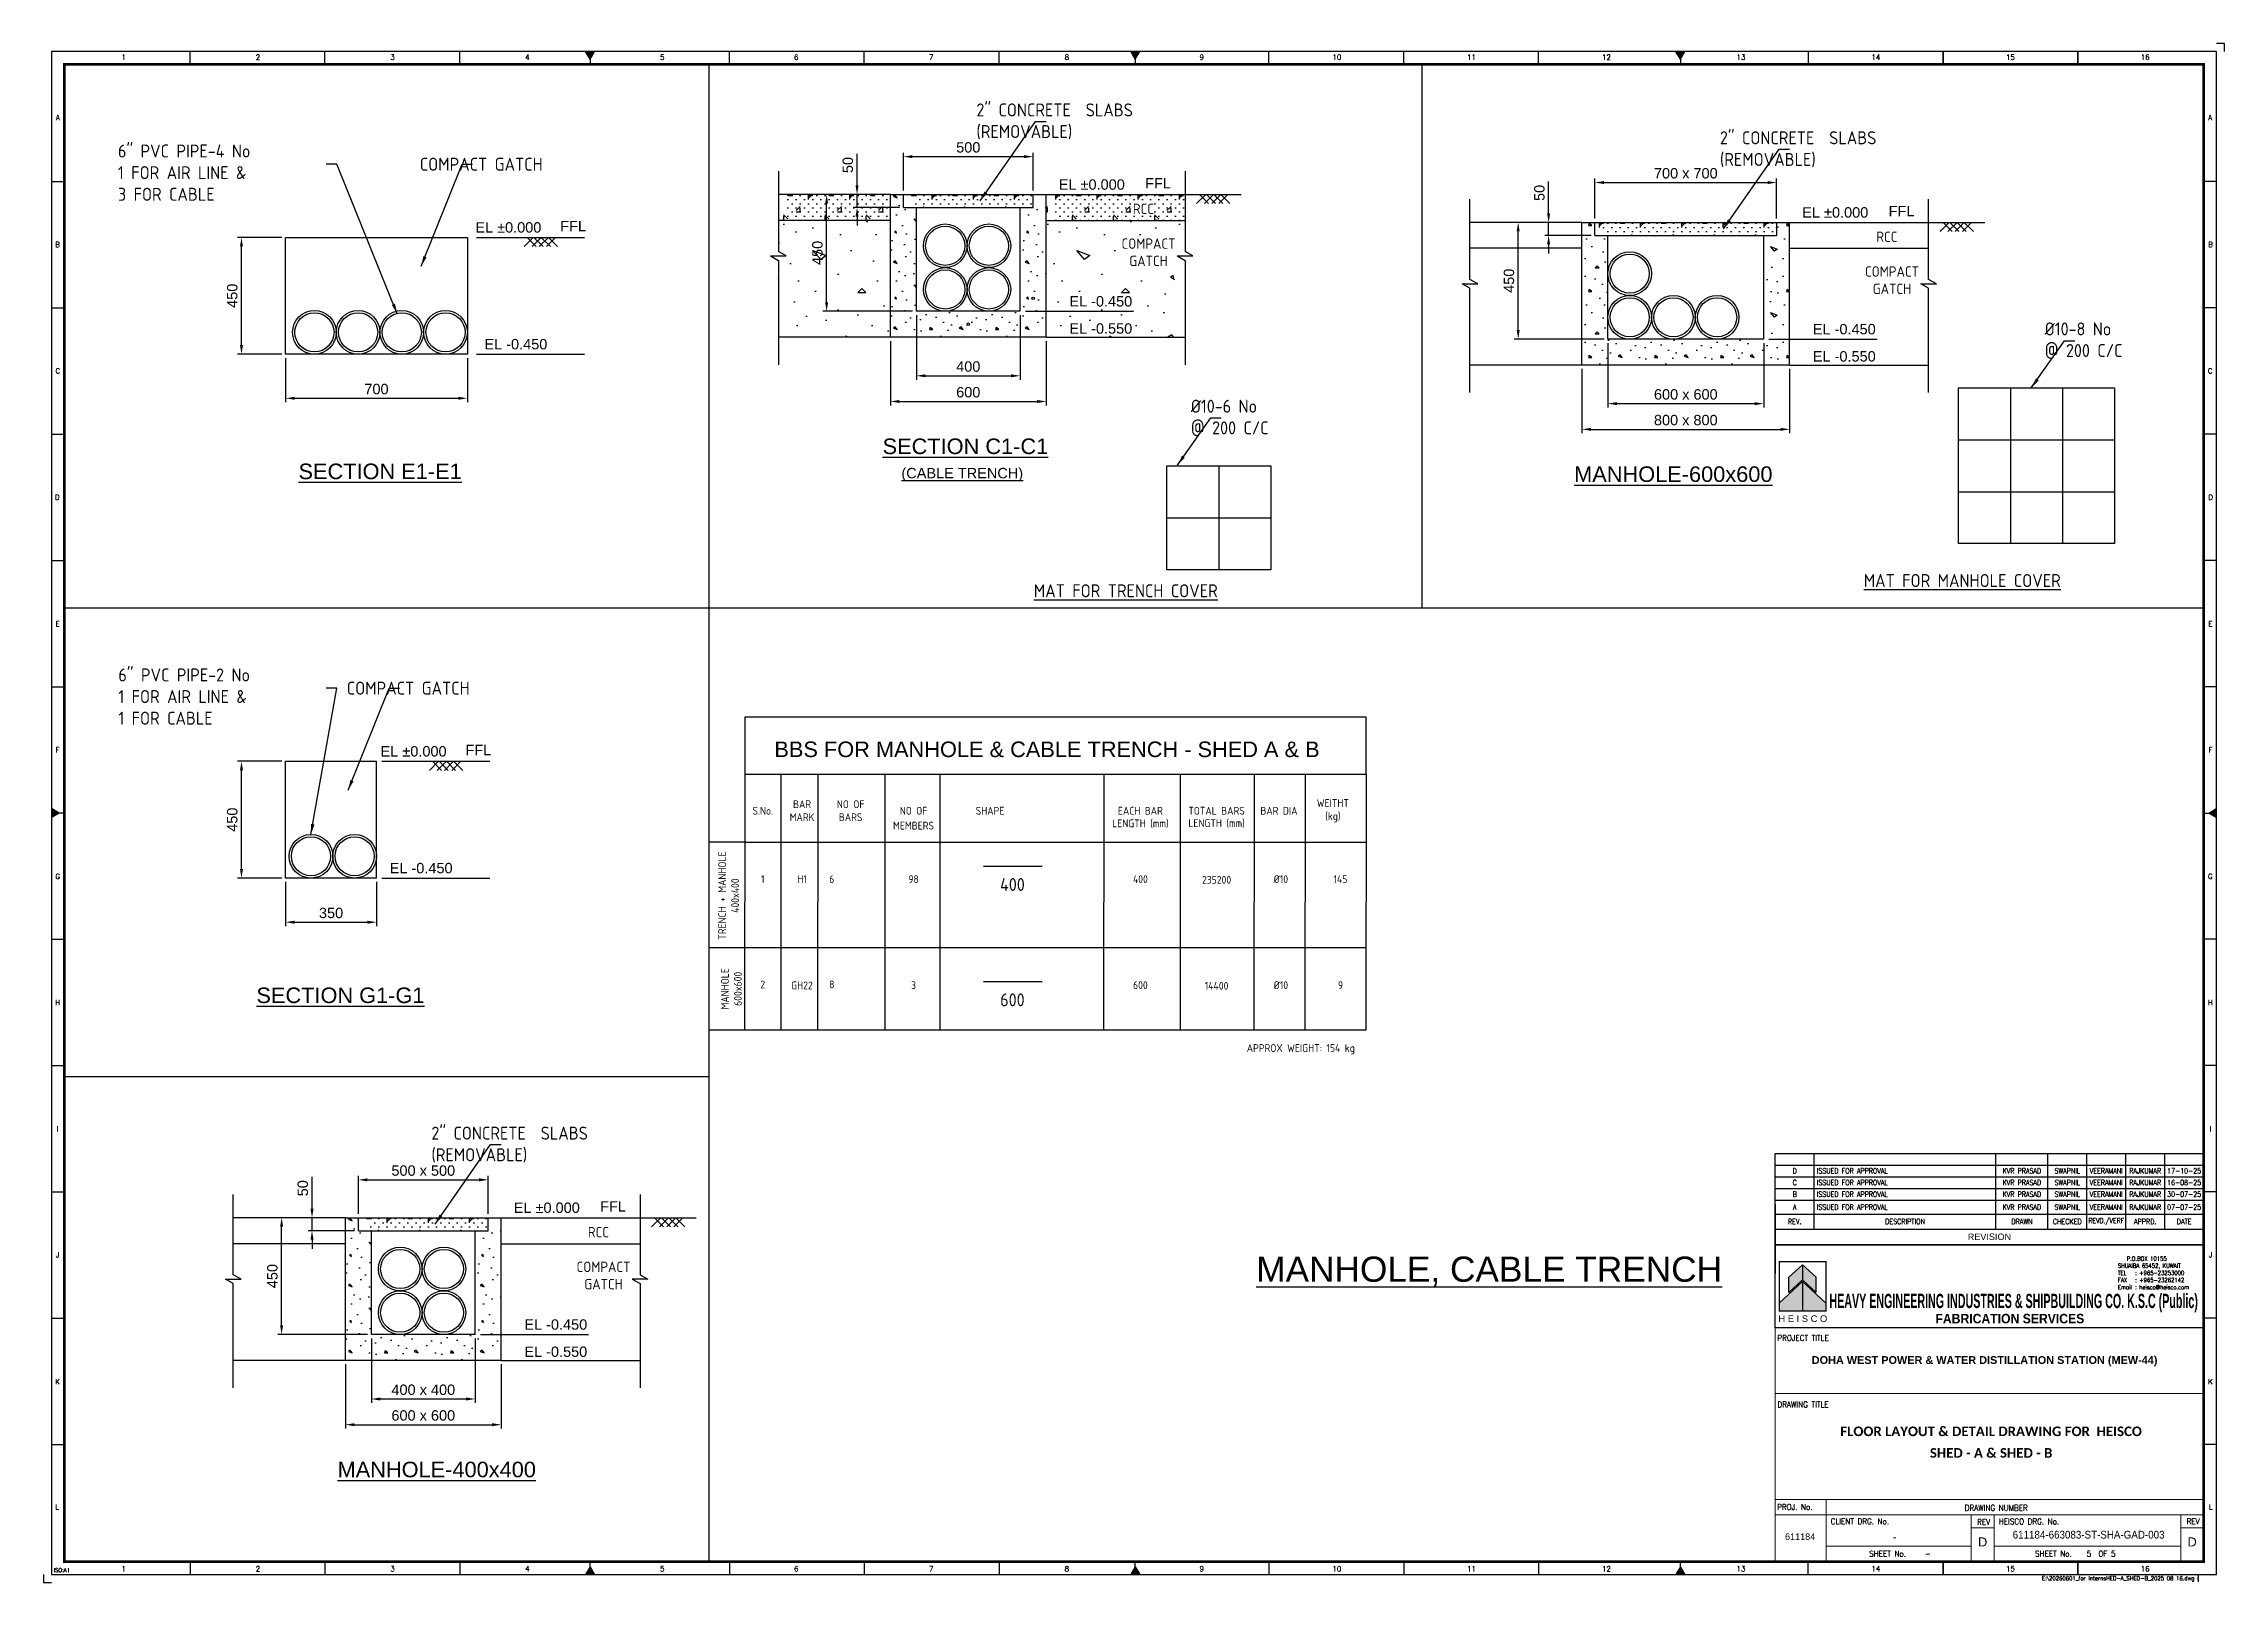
# Model space of a CAD drawing. Header units: millimetres. Extents: x -1055 to 11244, y -20673 to 2560.
# Drawn here: x 4000 to 4840, y 0 to 593 of the extents above; entities that cross this region are included whole.
import ezdxf
from ezdxf.enums import TextEntityAlignment as Align

# ---------------------------------------------------------------- set-up
doc = ezdxf.new("R2010")
doc.units = ezdxf.units.MM
for name, color, linetype in [('BORDER', 6, 'Continuous'), ('HEISCO', 7, 'Continuous'), ('TABLE', 4, 'Continuous')]:
    doc.layers.add(name, color=color, linetype=linetype)
doc.styles.add('ACISOTS', font='isocp.shx')
doc.styles.add('arial', font='arial.ttf')
doc.styles.add('HEISCO', font='ariblk.ttf')
doc.styles.add('HEISCO.', font='arial.ttf')
doc.styles.add('LOGO', font='ROMANS.SHX')
doc.styles.add('ROMANS', font='romans.shx', dxfattribs={"width": 0.8})
doc.styles.get("Standard").update_dxf_attribs({"font": 'arial.ttf'})
doc.dimstyles.new('ISO-25', dxfattribs={"dimtxt": 4, "dimasz": 3.5, "dimexe": 1.5, "dimexo": 1.5, "dimgap": 1.5, "dimtad": 1, "dimtxsty": 'Standard', "dimcen": 0, "dimadec": 0, "dimazin": 0, "dimtfac": 1, "dimtmove": 0, "dimatfit": 3, "dimfxl": 1, "dimarcsym": 0})

msp = doc.modelspace()

# ---------------------------------------------------------------- texts
at = {"color": 130}
for s, height, p in [('EL %%p0.000', 4, (4391.039511, 538.689559)), ('EL %%p0.000', 4, (4677.419105, 527.954306)), ('EL %%p0.000', 4, (4166.303053, 522.169846)), ('EL -0.450', 4, (4395.110203, 493.689559)), ('EL -0.450', 4, (4169.814478, 477.169846)), ('EL -0.550', 4, (4395.110203, 483.212477)), ('EL -0.450', 4, (4681.489797, 482.954306)), ('EL -0.550', 4, (4681.489797, 472.477224)), ('%%USECTION C1-C1', 6, (4323.177813, 437.813949)), ('%%USECTION E1-E1', 6, (4098.189272, 428.153724)), ('%%U(CABLE TRENCH)', 4, (4330.432176, 427.481976)), ('%%UMANHOLE-600x600', 6, (4589.557407, 427.078696)), ('EL %%p0.000', 4, (4129.803053, 320.269093)), ('EL -0.450', 4, (4133.314479, 275.269093)), ('%%USECTION G1-G1', 6, (4081.98333, 226.252971)), ('EL %%p0.000', 4, (4181.112372, 144.385472)), ('%%UMANHOLE, CABLE TRENCH', 9.7125, (4467.106628, 120.703537)), ('EL -0.450', 4, (4185.183064, 99.385472)), ('EL -0.550', 4, (4185.183064, 88.90839)), ('%%UMANHOLE-400x400', 6, (4113.250673, 43.509862))]:
    msp.add_text(s, height=height, dxfattribs=at).set_placement(p, align=Align.MIDDLE_LEFT)
at = {"attachment_point": 5, "style": 'ACISOTS'}
for s, insert, char_height in [('\\pxql;2" CONCRETE  SLABS\\P(REMOVABLE)', (4389.462396, 563.019856), 5), ('\\pxql;6" PVC PIPE-4 No\\P1 FOR AIR LINE &\\P3 FOR CABLE', (4054.149644, 543.261303), 5), ('\\pxql;2" CONCRETE  SLABS\\P(REMOVABLE)', (4675.84199, 552.284603), 5), ('\\pxql;COMPACT GATCH', (4168.58589, 546.500144), 5), ('RCC', (4423.633774, 529.302841), 4), ('COMPACT\\PGATCH', (4425.598879, 512.56786), 4), ('RCC', (4710.013368, 518.567588), 4), ('COMPACT\\PGATCH', (4711.978473, 501.832607), 4), ('\\pxql;%%C10-8 No\\P@ 200 C/C', (4785.776612, 478.513451), 5), ('\\pxql;%%C10-6 No\\P@ 200 C/C', (4456.885191, 448.725535), 5), ('\\pxql;{\\LMAT FOR MANHOLE COVER}', (4739.043146, 386.068565), 5), ('\\pxql;{\\LMAT FOR TRENCH COVER}', (4416.849248, 382.130168), 5), ('\\pxql;6" PVC PIPE-2 No\\P1 FOR AIR LINE &\\P1 FOR CABLE', (4054.149644, 341.36055), 5), ('\\pxql;COMPACT GATCH', (4140.467412, 344.59939), 5), ('S.No.', (4277.027556, 297.369171), 3), ('BAR\\PMARK', (4292.149807, 297.369171), 3), ('NO OF\\PBARS', (4310.862077, 297.369171), 3), ('400', (4373.189698, 268.944366), 5), ('600', (4373.189698, 224.498554), 5), ('\\pxql;2" CONCRETE  SLABS\\P(REMOVABLE)', (4179.535256, 168.715769), 5), ('RCC', (4213.706635, 134.998754), 4), ('COMPACT\\PGATCH', (4215.67174, 118.263773), 4)]:
    msp.add_mtext(s, dxfattribs=dict(at, insert=insert, char_height=char_height))
at = {"color": 130, "char_height": 4, "attachment_point": 5}
for insert in [(4429.275589, 539.192443), (4715.655182, 528.45719), (4203.979864, 522.67273), (4167.479864, 320.771976), (4219.348449, 144.888356)]:
    msp.add_mtext('FFL', dxfattribs=dict(at, insert=insert))
at = {"insert": (4386.505611, 320.999555), "char_height": 6, "width": 236.87973476, "attachment_point": 5}
msp.add_mtext('BBS FOR MANHOLE & CABLE TRENCH - SHED A & B', dxfattribs=at)
at = {"char_height": 3, "width": 29.29783667, "attachment_point": 5, "style": 'ACISOTS'}
for s, insert in [('NO OF', (4335.102269, 297.369171)), ('SHAPE', (4364.563611, 297.369171)), ('LENGTH (mm)', (4422.481403, 292.365326)), ('EACH BAR', (4422.481403, 297.369171)), ('TOTAL BARS', (4451.821277, 297.369171)), ('LENGTH (mm)', (4451.821277, 292.463815)), ('BAR DIA', (4475.843317, 297.369171)), ('WEITHT\\P(kg)', (4496.618347, 297.369171)), ('MEMBERS', (4335.102269, 291.629007))]:
    msp.add_mtext(s, dxfattribs=dict(at, insert=insert))
at = {"color": 3, "char_height": 3, "attachment_point": 5, "rotation": 90, "style": 'ACISOTS'}
for s, insert in [('TRENCH + MANHOLE\\P400x400', (4263.887747, 264.66644)), ('MANHOLE\\P600x600', (4264.961229, 228.737472))]:
    msp.add_mtext(s, dxfattribs=dict(at, insert=insert))
at = {"color": 3, "char_height": 3, "attachment_point": 5, "style": 'ACISOTS'}
for s, insert in [('1', (4277.027556, 271.016706)), ('H1', (4292.149807, 271.016706)), ('235200', (4451.821277, 270.768515)), ('2', (4277.002135, 230.443767)), ('GH22', (4292.124385, 230.067923))]:
    msp.add_mtext(s, dxfattribs=dict(at, insert=insert))
at = {"color": 3, "char_height": 3, "style": 'ACISOTS'}
for s, insert, width, attachment_point in [('6', (4302.611486, 272.516706), 17.93115939, 1), ('98', (4335.102269, 271.016706), 29.29783667, 5), ('400', (4422.481403, 271.016706), 40.77226082, 5), ('%%C10', (4476.602014, 271.016706), 29.29783667, 5), ('145', (4499.533263, 271.016706), 29.29783667, 5), ('8', (4302.584705, 231.952851), 17.93115939, 1), ('3', (4335.102269, 230.104105), 29.29783667, 5), ('600', (4422.481403, 230.158956), 88.34876826, 5), ('14400', (4451.821277, 229.910765), 29.29783667, 5), ('%%C10', (4476.602014, 230.158956), 29.29783667, 5), ('9', (4499.533263, 230.158956), 29.29783667, 5), ('APPROX WEIGHT: 154 kg', (4484.279417, 205.466496), 52.09183717, 5)]:
    msp.add_mtext(s, dxfattribs=dict(at, insert=insert, width=width, attachment_point=attachment_point))
at = {"layer": 'BORDER', "color": 3, "style": 'ROMANS', "width": 0.9}
for s, p in [('PROJECT TITLE', (4667.851143, 93.08326)), ('DRAWING TITLE', (4667.878168, 67.457687)), ('PROJ. No.', (4667.755568, 27.940783)), ('DRAWING NUMBER', (4740.00494, 27.592499)), ('CLIENT DRG. No.', (4688.38736, 22.395512)), ('HEISCO DRG. No.', (4753.142348, 22.375753)), ('SHEET No.    -', (4703.21382, 9.923751)), ('SHEET No.   5  OF 5', (4767.099963, 9.923751))]:
    msp.add_text(s, height=2.25, dxfattribs=at).set_placement(p)
for p in [(4747.290674, 22.169694), (4827.986894, 22.380855)]:
    msp.add_text('REV', height=2.25, dxfattribs=at).set_placement(p, align=Align.CENTER)
at = {"layer": 'BORDER', "color": 7, "style": 'arial'}
for s, insert, char_height, width, attachment_point in [('{\\fArial|b1|i0|c0|p34;DOHA WEST POWER & WATER DISTILLATION STATION (MEW-44)}', (4747.654508, 85.242694), 3, 163.24464911, 5), ('{\\fCalibri|b1|i0|c0|p2;\\H1.2308x;FLOOR LAYOUT & DETAIL DRAWING FOR  HEISCO}', (4750.163141, 58.199416), 3, 163.24464911, 5), ('{\\fCalibri|b1|i0|c0|p2;\\H1.2308x;SHED - A & SHED - B}', (4750.163141, 49.880143), 3, 163.24464911, 5), ('611184', (4676.608387, 18.88991), 2.5, 24.94987634, 2), ('-', (4712.974865, 18.997342), 3, 47.48534094, 2), ('D', (4746.914068, 15.58733), 3.5, 6.29727831, 5), ('{\\W0.9;611184-663083-ST-SHA-GAD-003}', (4787.718106, 19.891511), 3, 8.71435516, 2), ('D', (4827.610289, 15.58733), 3.5, 8.40928889, 5)]:
    msp.add_mtext(s, dxfattribs=dict(at, insert=insert, char_height=char_height, width=width, attachment_point=attachment_point))

# ---------------------------------------------------------------- blocks, each defined once
blk = doc.blocks.new('A1B')
at = {"layer": 'BORDER', "color": 1}
for p, q in [((56.44, 585), (56.44, 590)), ((56.44, 585), (56.44, 590)), ((108.38, 585), (108.38, 590)), ((108.38, 585), (108.38, 590)), ((160.31, 585), (160.31, 590)), ((160.31, 585), (160.31, 590)), ((264.19, 585), (264.19, 590)), ((316.12, 585), (316.12, 590)), ((368.06, 585), (368.06, 590)), ((471.94, 585), (471.94, 590)), ((523.88, 585), (523.88, 590)), ((575.81, 585), (575.81, 590)), ((679.69, 590), (679.69, 585)), ((731.63, 590), (731.63, 585)), ((731.63, 585), (731.63, 590)), ((731.63, 590), (731.63, 585)), ((783.56, 590), (783.56, 585)), ((783.56, 585), (783.56, 590)), ((3, 539.83), (8, 539.83)), ((837, 539.83), (832, 539.83)), ((3, 491.17), (8, 491.17)), ((837, 491.17), (832, 491.17)), ((3, 442.5), (8, 442.5)), ((837, 442.5), (832, 442.5)), ((3, 393.84), (8, 393.84)), ((837, 393.84), (832, 393.84)), ((3, 345.17), (8, 345.17)), ((837, 345.17), (832, 345.17)), ((3, 247.84), (8, 247.84)), ((837, 247.84), (832, 247.84)), ((3, 199.17), (8, 199.17)), ((837, 199.17), (832, 199.17)), ((3, 150.51), (8, 150.51)), ((837, 150.51), (832, 150.51)), ((3, 101.84), (8, 101.84)), ((837, 101.84), (832, 101.84)), ((3, 53.17), (8, 53.17)), ((837, 53.17), (832, 53.17)), ((56.44, 8), (56.44, 3)), ((108.38, 8), (108.38, 3)), ((160.31, 8), (160.31, 3)), ((264.19, 8), (264.19, 3)), ((316.12, 8), (316.12, 3)), ((368.06, 8), (368.06, 3)), ((471.94, 8), (471.94, 3)), ((523.88, 8), (523.88, 3)), ((575.81, 8), (575.81, 3)), ((679.69, 3), (679.69, 8)), ((731.63, 3), (731.63, 8)), ((731.63, 8), (731.63, 3)), ((731.63, 3), (731.63, 8)), ((783.56, 3), (783.56, 8)), ((783.56, 8), (783.56, 3))]:
    blk.add_line(p, q, dxfattribs=at)
at = {"layer": 'BORDER'}
for p, q in [((210.5, 587), (208.77, 590)), ((210.5, 590), (210.5, 585)), ((210.5, 587), (212.23, 590)), ((210.5, 588), (210.5, 585)), ((210.5, 588), (210.5, 585)), ((420.5, 587), (418.77, 590)), ((420.5, 590), (420.5, 585)), ((420.5, 587), (422.23, 590)), ((420.5, 588), (420.5, 585)), ((630.5, 587), (628.77, 590)), ((630.5, 590), (630.5, 585)), ((630.5, 587), (632.23, 590)), ((6, 296.5), (3, 298.23)), ((8, 296.5), (3, 296.5)), ((6, 296.5), (3, 294.77)), ((832, 296.5), (837, 296.5)), ((834, 296.5), (837, 298.23)), ((834, 296.5), (837, 294.77)), ((210.5, 6), (208.77, 3)), ((210.5, 5), (210.5, 8)), ((210.5, 5), (210.5, 8)), ((210.5, 3), (210.5, 8)), ((210.5, 6), (212.23, 3)), ((420.5, 6), (418.77, 3)), ((420.5, 5), (420.5, 8)), ((420.5, 3), (420.5, 8)), ((420.5, 6), (422.23, 3)), ((630.5, 6), (628.77, 3)), ((630.5, 3), (630.5, 8)), ((630.5, 6), (632.23, 3))]:
    blk.add_line(p, q, dxfattribs=at)
blk.add_lwpolyline([(837, 3), (837, 590), (3, 590), (3, 3)], close=True, dxfattribs=at)
at = {"layer": 'BORDER', "color": 1}
for points in [[(840, 590), (840, 593), (837, 593)], [(0, 3), (0, 0), (3, 0)]]:
    blk.add_lwpolyline(points, dxfattribs=at)
at = {"layer": 'BORDER', "const_width": 1}
blk.add_lwpolyline([(8, 8), (832, 8), (832, 585), (8, 585)], close=True, dxfattribs=at)
at = {"layer": 'BORDER'}
for points in [[(212.23, 590), (208.77, 590), (210.5, 587)], [(422.23, 590), (418.77, 590), (420.5, 587)], [(632.23, 590), (628.77, 590), (630.5, 587)], [(3, 298.23), (3, 294.77), (6, 296.5)], [(837, 298.23), (837, 294.77), (834, 296.5)], [(212.23, 3), (208.77, 3), (210.5, 6)], [(422.23, 3), (418.77, 3), (420.5, 6)], [(632.23, 3), (628.77, 3), (630.5, 6)]]:
    blk.add_solid(points, dxfattribs=at)
at = {"color": 11, "insert": (830.38, 1.34), "char_height": 1.5, "width": 401.355, "attachment_point": 6, "style": 'ROMANS'}
blk.add_mtext('{\\W1;\\C1;E:\\20260601_for Interns\\SHED-A_SHED-B_2025 08 16.dwg }', dxfattribs=at)
at = {"layer": 'BORDER', "color": 1, "style": 'ROMANS'}
for s, height, p in [('1', 2, (30.81, 586.75)), ('2', 2, (82.56, 586.75)), ('3', 2, (134.41, 586.75)), ('4', 2, (186.37, 586.75)), ('5', 2, (238.32, 586.75)), ('6', 2, (289.89, 586.75)), ('7', 2, (341.88, 586.75)), ('8', 2, (394.13, 586.75)), ('9', 2, (446.1, 586.75)), ('10', 2, (498.13, 586.75)), ('11', 2, (549.97, 586.75)), ('12', 2, (601.96, 586.75)), ('13', 2, (653.79, 586.75)), ('14', 2, (705.77, 586.75)), ('15', 2, (757.56, 586.75)), ('16', 2, (809.48, 586.75)), ('A', 2, (5.48, 563.52)), ('A', 2, (834.52, 563.52)), ('B', 2, (5.35, 514.55)), ('B', 2, (834.65, 514.55)), ('C', 2, (5.49, 465.84)), ('C', 2, (834.51, 465.84)), ('D', 2, (5.25, 417.17)), ('D', 2, (834.75, 417.17)), ('E', 2, (5.39, 368.4)), ('E', 2, (834.61, 368.4)), ('F', 2, (5.34, 319.81)), ('F', 2, (834.66, 319.81)), ('G', 2, (5.44, 271.07)), ('G', 2, (834.56, 271.07)), ('H', 2, (5.43, 222.46)), ('H', 2, (834.57, 222.46)), ('I', 2, (5.31, 173.82)), ('I', 2, (834.69, 173.82)), ('J', 2, (5.33, 125.23)), ('J', 2, (834.67, 125.23)), ('K', 2, (5.38, 76.36)), ('K', 2, (834.62, 76.36)), ('L', 2, (5.2, 28.07)), ('L', 2, (834.8, 28.07)), ('ISO:A1', 1.5, (7.03, 4)), ('1', 2, (30.81, 4.25)), ('2', 2, (82.56, 4.25)), ('3', 2, (134.41, 4.25)), ('4', 2, (186.37, 4.25)), ('5', 2, (238.32, 4.25)), ('6', 2, (289.89, 4.25)), ('7', 2, (341.88, 4.25)), ('8', 2, (394.13, 4.25)), ('9', 2, (446.1, 4.25)), ('10', 2, (498.13, 4.25)), ('11', 2, (549.97, 4.25)), ('12', 2, (601.96, 4.25)), ('13', 2, (653.79, 4.25)), ('14', 2, (705.77, 4.25)), ('15', 2, (757.56, 4.25)), ('16', 2, (809.48, 4.25))]:
    blk.add_text(s, height=height, dxfattribs=at).set_placement(p, align=Align.CENTER)
blk = doc.blocks.new('A$7E971E1F2812A')
for radius in [8.414, 7.535]:
    blk.add_circle((8.414, 8.414), radius)
blk = doc.blocks.new('*D27819')
at = {"color": 0, "lineweight": -2}
for p, q in [((4093.23, 471.82), (4093.23, 454.82)), ((4163.23, 471.82), (4163.23, 454.82)), ((4096.73, 456.32), (4159.73, 456.32))]:
    blk.add_line(p, q, dxfattribs=at)
at = {"color": 0}
for points in [[(4096.73, 456.9), (4096.73, 455.74), (4093.23, 456.32)], [(4159.73, 455.74), (4159.73, 456.9), (4163.23, 456.32)]]:
    blk.add_solid(points, dxfattribs=at)
at = {"layer": 'Defpoints', "color": 0}
for p in [(4093.23, 473.32), (4163.23, 473.32), (4163.23, 456.32)]:
    blk.add_point(p, dxfattribs=at)
at = {"color": 0, "insert": (4128.23, 459.86), "char_height": 4, "attachment_point": 5}
blk.add_mtext('700', dxfattribs=at)
blk = doc.blocks.new('*D27821')
at = {"color": 0, "lineweight": -2}
for p, q in [((4091.73, 518.32), (4074.73, 518.32)), ((4076.23, 476.82), (4076.23, 514.82)), ((4091.73, 473.32), (4074.73, 473.32))]:
    blk.add_line(p, q, dxfattribs=at)
at = {"color": 0}
for points in [[(4076.81, 514.82), (4075.65, 514.82), (4076.23, 518.32)], [(4075.65, 476.82), (4076.81, 476.82), (4076.23, 473.32)]]:
    blk.add_solid(points, dxfattribs=at)
at = {"layer": 'Defpoints', "color": 0}
for p in [(4076.23, 518.32), (4093.23, 518.32), (4093.23, 473.32)]:
    blk.add_point(p, dxfattribs=at)
at = {"color": 0, "insert": (4072.69, 495.82), "char_height": 4, "attachment_point": 5, "rotation": 90}
blk.add_mtext('450', dxfattribs=at)
blk = doc.blocks.new('*D27822')
at = {"color": 0, "lineweight": -2}
for p, q in [((4336.18, 488.34), (4336.18, 463.48)), ((4376.18, 488.34), (4376.18, 463.48)), ((4339.68, 464.98), (4372.68, 464.98))]:
    blk.add_line(p, q, dxfattribs=at)
at = {"color": 0}
for points in [[(4339.68, 465.57), (4339.68, 464.4), (4336.18, 464.98)], [(4372.68, 464.4), (4372.68, 465.57), (4376.18, 464.98)]]:
    blk.add_solid(points, dxfattribs=at)
at = {"layer": 'Defpoints', "color": 0}
for p in [(4336.18, 489.84), (4376.18, 489.84), (4376.18, 464.98)]:
    blk.add_point(p, dxfattribs=at)
at = {"color": 0, "insert": (4356.18, 468.53), "char_height": 4, "attachment_point": 5}
blk.add_mtext('400', dxfattribs=at)
blk = doc.blocks.new('*D27823')
at = {"color": 0, "lineweight": -2}
for p, q in [((4301.03, 534.84), (4300.12, 534.84)), ((4301.62, 493.34), (4301.62, 531.34)), ((4334.68, 489.84), (4300.12, 489.84))]:
    blk.add_line(p, q, dxfattribs=at)
at = {"color": 0}
for points in [[(4302.2, 531.34), (4301.03, 531.34), (4301.62, 534.84)], [(4301.03, 493.34), (4302.2, 493.34), (4301.62, 489.84)]]:
    blk.add_solid(points, dxfattribs=at)
at = {"layer": 'Defpoints', "color": 0}
for p in [(4301.62, 534.84), (4302.53, 534.84), (4336.18, 489.84)]:
    blk.add_point(p, dxfattribs=at)
at = {"color": 0, "insert": (4298.08, 512.34), "char_height": 4, "attachment_point": 5, "rotation": 90}
blk.add_mtext('450', dxfattribs=at)
blk = doc.blocks.new('*D27824')
at = {"color": 0, "lineweight": -2}
for p, q in [((4313.33, 538.34), (4313.33, 550.56)), ((4324.68, 534.84), (4311.83, 534.84)), ((4329.68, 529.84), (4311.83, 529.84)), ((4313.33, 529.84), (4313.33, 534.84)), ((4313.33, 526.34), (4313.33, 522.84))]:
    blk.add_line(p, q, dxfattribs=at)
at = {"color": 0}
for points in [[(4312.75, 538.34), (4313.91, 538.34), (4313.33, 534.84)], [(4313.91, 526.34), (4312.75, 526.34), (4313.33, 529.84)]]:
    blk.add_solid(points, dxfattribs=at)
at = {"layer": 'Defpoints', "color": 0}
for p in [(4313.33, 534.84), (4326.18, 534.84), (4331.18, 529.84)]:
    blk.add_point(p, dxfattribs=at)
at = {"color": 0, "insert": (4309.79, 546.2), "char_height": 4, "attachment_point": 5, "rotation": 90}
blk.add_mtext('50', dxfattribs=at)
blk = doc.blocks.new('*D27825')
at = {"color": 0, "lineweight": -2}
for p, q in [((4326.18, 478.34), (4326.18, 453.59)), ((4386.18, 478.34), (4386.18, 453.59)), ((4329.68, 455.09), (4382.68, 455.09))]:
    blk.add_line(p, q, dxfattribs=at)
at = {"color": 0}
for points in [[(4329.68, 455.67), (4329.68, 454.5), (4326.18, 455.09)], [(4382.68, 454.5), (4382.68, 455.67), (4386.18, 455.09)]]:
    blk.add_solid(points, dxfattribs=at)
at = {"layer": 'Defpoints', "color": 0}
for p in [(4326.18, 479.84), (4386.18, 479.84), (4386.18, 455.09)]:
    blk.add_point(p, dxfattribs=at)
at = {"color": 0, "insert": (4356.18, 458.63), "char_height": 4, "attachment_point": 5}
blk.add_mtext('600', dxfattribs=at)
blk = doc.blocks.new('*D27826')
at = {"color": 0, "lineweight": -2}
for p, q in [((4093.23, 269.92), (4093.23, 252.92)), ((4128.23, 269.92), (4128.23, 252.92)), ((4096.73, 254.42), (4124.73, 254.42))]:
    blk.add_line(p, q, dxfattribs=at)
at = {"color": 0}
for points in [[(4096.73, 255), (4096.73, 253.84), (4093.23, 254.42)], [(4124.73, 253.84), (4124.73, 255), (4128.23, 254.42)]]:
    blk.add_solid(points, dxfattribs=at)
at = {"layer": 'Defpoints', "color": 0}
for p in [(4093.23, 271.42), (4128.23, 271.42), (4128.23, 254.42)]:
    blk.add_point(p, dxfattribs=at)
at = {"color": 0, "insert": (4110.73, 257.96), "char_height": 4, "attachment_point": 5}
blk.add_mtext('350', dxfattribs=at)
blk = doc.blocks.new('*D27827')
at = {"color": 0, "lineweight": -2}
for p, q in [((4091.73, 316.42), (4074.73, 316.42)), ((4076.23, 274.92), (4076.23, 312.92)), ((4091.73, 271.42), (4074.73, 271.42))]:
    blk.add_line(p, q, dxfattribs=at)
at = {"color": 0}
for points in [[(4076.81, 312.92), (4075.65, 312.92), (4076.23, 316.42)], [(4075.65, 274.92), (4076.81, 274.92), (4076.23, 271.42)]]:
    blk.add_solid(points, dxfattribs=at)
at = {"layer": 'Defpoints', "color": 0}
for p in [(4076.23, 316.42), (4093.23, 316.42), (4093.23, 271.42)]:
    blk.add_point(p, dxfattribs=at)
at = {"color": 0, "insert": (4072.69, 293.92), "char_height": 4, "attachment_point": 5, "rotation": 90}
blk.add_mtext('450', dxfattribs=at)
blk = doc.blocks.new('A$7E97111271A1EF')
for p, q in [((0, 1.72), (6.03, 1.72)), ((0, 1.72), (3.02, 0)), ((6.03, 1.72), (3.02, 3.45))]:
    blk.add_line(p, q)
blk = doc.blocks.new('*D27828')
at = {"color": 0, "lineweight": -2}
for p, q in [((4602.56, 477.61), (4602.56, 452.75)), ((4662.56, 477.61), (4662.56, 452.75)), ((4606.06, 454.25), (4659.06, 454.25))]:
    blk.add_line(p, q, dxfattribs=at)
at = {"color": 0}
for points in [[(4606.06, 454.83), (4606.06, 453.67), (4602.56, 454.25)], [(4659.06, 453.67), (4659.06, 454.83), (4662.56, 454.25)]]:
    blk.add_solid(points, dxfattribs=at)
at = {"layer": 'Defpoints', "color": 0}
for p in [(4602.56, 479.11), (4662.56, 479.11), (4662.56, 454.25)]:
    blk.add_point(p, dxfattribs=at)
at = {"color": 0, "insert": (4632.56, 457.79), "char_height": 4, "attachment_point": 5}
blk.add_mtext('600 x 600', dxfattribs=at)
blk = doc.blocks.new('*D27829')
at = {"color": 0, "lineweight": -2}
for p, q in [((4591.06, 524.11), (4566.5, 524.11)), ((4568, 482.61), (4568, 520.61)), ((4601.06, 479.11), (4566.5, 479.11))]:
    blk.add_line(p, q, dxfattribs=at)
at = {"color": 0}
for points in [[(4568.58, 520.61), (4567.41, 520.61), (4568, 524.11)], [(4567.41, 482.61), (4568.58, 482.61), (4568, 479.11)]]:
    blk.add_solid(points, dxfattribs=at)
at = {"layer": 'Defpoints', "color": 0}
for p in [(4568, 524.11), (4592.56, 524.11), (4602.56, 479.11)]:
    blk.add_point(p, dxfattribs=at)
at = {"color": 0, "insert": (4564.45, 501.61), "char_height": 4, "attachment_point": 5, "rotation": 90}
blk.add_mtext('450', dxfattribs=at)
blk = doc.blocks.new('*D27830')
at = {"color": 0, "lineweight": -2}
for p, q in [((4579.71, 527.61), (4579.71, 539.82)), ((4591.06, 524.11), (4578.21, 524.11)), ((4579.71, 519.11), (4579.71, 524.11)), ((4596.06, 519.11), (4578.21, 519.11)), ((4579.71, 515.61), (4579.71, 512.11))]:
    blk.add_line(p, q, dxfattribs=at)
at = {"color": 0}
for points in [[(4579.13, 527.61), (4580.29, 527.61), (4579.71, 524.11)], [(4580.29, 515.61), (4579.13, 515.61), (4579.71, 519.11)]]:
    blk.add_solid(points, dxfattribs=at)
at = {"layer": 'Defpoints', "color": 0}
for p in [(4579.71, 524.11), (4592.56, 524.11), (4597.56, 519.11)]:
    blk.add_point(p, dxfattribs=at)
at = {"color": 0, "insert": (4576.17, 535.46), "char_height": 4, "attachment_point": 5, "rotation": 90}
blk.add_mtext('50', dxfattribs=at)
blk = doc.blocks.new('*D27831')
at = {"color": 0, "lineweight": -2}
for p, q in [((4592.56, 467.61), (4592.56, 442.85)), ((4672.56, 467.61), (4672.56, 442.85)), ((4596.06, 444.35), (4669.06, 444.35))]:
    blk.add_line(p, q, dxfattribs=at)
at = {"color": 0}
for points in [[(4596.06, 444.93), (4596.06, 443.77), (4592.56, 444.35)], [(4669.06, 443.77), (4669.06, 444.93), (4672.56, 444.35)]]:
    blk.add_solid(points, dxfattribs=at)
at = {"layer": 'Defpoints', "color": 0}
for p in [(4592.56, 469.11), (4672.56, 469.11), (4672.56, 444.35)]:
    blk.add_point(p, dxfattribs=at)
at = {"color": 0, "insert": (4632.56, 447.89), "char_height": 4, "attachment_point": 5}
blk.add_mtext('800 x 800', dxfattribs=at)
blk = doc.blocks.new('*D27832')
at = {"color": 0, "lineweight": -2}
for p, q in [((4331.18, 536.34), (4331.18, 550.94)), ((4334.68, 549.44), (4377.68, 549.44)), ((4381.18, 536.34), (4381.18, 550.94))]:
    blk.add_line(p, q, dxfattribs=at)
at = {"color": 0}
for points in [[(4334.68, 550.02), (4334.68, 548.86), (4331.18, 549.44)], [(4377.68, 548.86), (4377.68, 550.02), (4381.18, 549.44)]]:
    blk.add_solid(points, dxfattribs=at)
at = {"layer": 'Defpoints', "color": 0}
for p in [(4381.18, 549.44), (4331.18, 534.84), (4381.18, 534.84)]:
    blk.add_point(p, dxfattribs=at)
at = {"color": 0, "insert": (4356.18, 552.98), "char_height": 4, "attachment_point": 5}
blk.add_mtext('500', dxfattribs=at)
blk = doc.blocks.new('*D27833')
at = {"color": 0, "lineweight": -2}
for p, q in [((4597.56, 525.61), (4597.56, 540.96)), ((4601.06, 539.46), (4664.06, 539.46)), ((4667.56, 525.61), (4667.56, 540.96))]:
    blk.add_line(p, q, dxfattribs=at)
at = {"color": 0}
for points in [[(4601.06, 540.04), (4601.06, 538.87), (4597.56, 539.46)], [(4664.06, 538.87), (4664.06, 540.04), (4667.56, 539.46)]]:
    blk.add_solid(points, dxfattribs=at)
at = {"layer": 'Defpoints', "color": 0}
for p in [(4667.56, 539.46), (4597.56, 524.11), (4667.56, 524.11)]:
    blk.add_point(p, dxfattribs=at)
at = {"color": 0, "insert": (4632.56, 543), "char_height": 4, "attachment_point": 5}
blk.add_mtext('\\pxt14,16;700 x 700', dxfattribs=at)
blk = doc.blocks.new('*D27834')
at = {"color": 0, "lineweight": -2}
for p, q in [((4126.26, 94.04), (4126.26, 69.18)), ((4166.26, 94.04), (4166.26, 69.18)), ((4129.76, 70.68), (4162.76, 70.68))]:
    blk.add_line(p, q, dxfattribs=at)
at = {"color": 0}
for points in [[(4129.76, 71.26), (4129.76, 70.1), (4126.26, 70.68)], [(4162.76, 70.1), (4162.76, 71.26), (4166.26, 70.68)]]:
    blk.add_solid(points, dxfattribs=at)
at = {"layer": 'Defpoints', "color": 0}
for p in [(4126.26, 95.54), (4166.26, 95.54), (4166.26, 70.68)]:
    blk.add_point(p, dxfattribs=at)
at = {"color": 0, "insert": (4146.26, 74.22), "char_height": 4, "attachment_point": 5}
blk.add_mtext('400 x 400', dxfattribs=at)
blk = doc.blocks.new('*D27835')
at = {"color": 0, "lineweight": -2}
for p, q in [((4114.76, 140.54), (4090.19, 140.54)), ((4091.69, 99.04), (4091.69, 137.04)), ((4124.76, 95.54), (4090.19, 95.54))]:
    blk.add_line(p, q, dxfattribs=at)
at = {"color": 0}
for points in [[(4092.27, 137.04), (4091.11, 137.04), (4091.69, 140.54)], [(4091.11, 99.04), (4092.27, 99.04), (4091.69, 95.54)]]:
    blk.add_solid(points, dxfattribs=at)
at = {"layer": 'Defpoints', "color": 0}
for p in [(4091.69, 140.54), (4116.26, 140.54), (4126.26, 95.54)]:
    blk.add_point(p, dxfattribs=at)
at = {"color": 0, "insert": (4088.15, 118.04), "char_height": 4, "attachment_point": 5, "rotation": 90}
blk.add_mtext('450', dxfattribs=at)
blk = doc.blocks.new('*D27836')
at = {"color": 0, "lineweight": -2}
for p, q in [((4103.4, 144.04), (4103.4, 156.25)), ((4114.76, 140.54), (4101.9, 140.54)), ((4119.76, 135.54), (4101.9, 135.54)), ((4103.4, 135.54), (4103.4, 140.54)), ((4103.4, 132.04), (4103.4, 128.54))]:
    blk.add_line(p, q, dxfattribs=at)
at = {"color": 0}
for points in [[(4102.82, 144.04), (4103.99, 144.04), (4103.4, 140.54)], [(4103.99, 132.04), (4102.82, 132.04), (4103.4, 135.54)]]:
    blk.add_solid(points, dxfattribs=at)
at = {"layer": 'Defpoints', "color": 0}
for p in [(4103.4, 140.54), (4116.26, 140.54), (4121.26, 135.54)]:
    blk.add_point(p, dxfattribs=at)
at = {"color": 0, "insert": (4099.86, 151.89), "char_height": 4, "attachment_point": 5, "rotation": 90}
blk.add_mtext('50', dxfattribs=at)
blk = doc.blocks.new('*D27837')
at = {"color": 0, "lineweight": -2}
for p, q in [((4116.26, 84.04), (4116.26, 59.28)), ((4176.26, 84.04), (4176.26, 59.28)), ((4119.76, 60.78), (4172.76, 60.78))]:
    blk.add_line(p, q, dxfattribs=at)
at = {"color": 0}
for points in [[(4119.76, 61.36), (4119.76, 60.2), (4116.26, 60.78)], [(4172.76, 60.2), (4172.76, 61.36), (4176.26, 60.78)]]:
    blk.add_solid(points, dxfattribs=at)
at = {"layer": 'Defpoints', "color": 0}
for p in [(4116.26, 85.54), (4176.26, 85.54), (4176.26, 60.78)]:
    blk.add_point(p, dxfattribs=at)
at = {"color": 0, "insert": (4146.26, 64.32), "char_height": 4, "attachment_point": 5}
blk.add_mtext('600 x 600', dxfattribs=at)
blk = doc.blocks.new('*D27838')
at = {"color": 0, "lineweight": -2}
for p, q in [((4121.26, 142.04), (4121.26, 156.63)), ((4124.76, 155.13), (4167.76, 155.13)), ((4171.26, 142.04), (4171.26, 156.63))]:
    blk.add_line(p, q, dxfattribs=at)
at = {"color": 0}
for points in [[(4124.76, 155.72), (4124.76, 154.55), (4121.26, 155.13)], [(4167.76, 154.55), (4167.76, 155.72), (4171.26, 155.13)]]:
    blk.add_solid(points, dxfattribs=at)
at = {"layer": 'Defpoints', "color": 0}
for p in [(4171.26, 155.13), (4121.26, 140.54), (4171.26, 140.54)]:
    blk.add_point(p, dxfattribs=at)
at = {"color": 0, "insert": (4146.26, 158.68), "char_height": 4, "attachment_point": 5}
blk.add_mtext('500 x 500', dxfattribs=at)
blk = doc.blocks.new('A$C61D9601B')
at = {"layer": 'HEISCO'}
for color, points in [(34, [(5.84, -8.9), (5.84, -15.38), (11.66, -10.02), (11.66, -3.54)]), (40, [(11.66, -3.54), (11.66, -10.02), (17.48, -15.38), (17.48, -8.9)]), (142, [(1.66, -19.99), (1.66, -23.3), (11.66, -23.3), (11.66, -10.78)]), (138, [(11.66, -10.78), (11.66, -23.3), (21.66, -23.3), (21.66, -19.99)])]:
    blk.add_hatch(color=color, dxfattribs=at).paths.add_polyline_path(points)
blk.add_line((11.66, -10.78), (11.66, -23.3))
blk.add_line((11.66, -10.78), (11.66, -23.3))
at = {"layer": 'HEISCO', "color": 142, "true_color": 0x00a8e1}
blk.add_line((11.66, -10.78), (1.66, -19.99), dxfattribs=at)
at = {"layer": 'HEISCO', "color": 138, "true_color": 0x004961}
for q in [(11.66, -23.3), (21.38, -19.73), (11.66, -23.3)]:
    blk.add_line((11.66, -10.78), q, dxfattribs=at)
at = {"layer": 'HEISCO', "color": 142, "true_color": 0x00a8e1, "const_width": 0.559}
blk.add_lwpolyline([(21.66, -23.3), (21.66, -2.17), (1.66, -2.17), (1.66, -23.3)], close=True, dxfattribs=at)
at = {"layer": 'HEISCO', "color": 34, "true_color": 0xa85400}
blk.add_lwpolyline([(5.84, -8.9), (11.66, -3.54), (11.66, -10.02), (5.84, -15.38)], close=True, dxfattribs=at)
at = {"layer": 'HEISCO', "color": 40, "true_color": 0xffc038}
blk.add_lwpolyline([(17.48, -8.9), (11.66, -3.54), (11.66, -10.02), (17.48, -15.38)], close=True, dxfattribs=at)
at = {"layer": 'HEISCO', "color": 7, "linetype": 'Continuous', "style": 'HEISCO.'}
blk.add_text('H E I S C O', height=2.8666, dxfattribs=at).set_placement((11.77, -26.65), align=Align.MIDDLE_CENTER)
blk = doc.blocks.new('165-HEISCO')
at = {"layer": 'HEISCO', "color": 6}
blk.add_lwpolyline([(0, 32), (165, 32), (165, 0), (0, 0)], close=True, dxfattribs=at)
at = {"layer": 'HEISCO', "xscale": 0.9, "yscale": 0.9, "zscale": 0.9}
blk.add_blockref('A$C61D9601B', (0.03, 27.46), dxfattribs=at)
at = {"layer": 'HEISCO', "color": 7, "linetype": 'ByBlock', "style": 'HEISCO', "width": 0.471616}
blk.add_text('HEAVY ENGINEERING INDUSTRIES & SHIPBUILDING CO. K.S.C (Public)', height=5.5, dxfattribs=at).set_placement((20.87, 7.57), (162.79, 7.57), align=Align.FIT)
at = {"layer": 'HEISCO', "color": 7, "linetype": 'ByBlock', "style": 'HEISCO', "width": 0.8}
blk.add_text('FABRICATION SERVICES', height=3.6667, dxfattribs=at).set_placement((90.37, 3.51), align=Align.MIDDLE_CENTER)
at = {"layer": 'HEISCO', "color": 3, "insert": (131.98, 27.45), "char_height": 1.65, "width": 30.9183, "attachment_point": 1, "style": 'LOGO'}
blk.add_mtext('\\pxsm1,ql;   {\\W0.9;P.O.BOX 10155\\P\\pt3,4;SHUAIBA 65452, KUWAIT \\P\\pt4;TEL^I: +965-23253000 \\PFAX^I: +965-23262142 \\PEmail^I: heisco@heisco.com}', dxfattribs=at)
blk = doc.blocks.new('*T29026')
at = {"layer": 'TABLE', "color": 4}
for p, q in [((0, 35.16), (165, 35.16)), ((0, 0), (0, 35.16)), ((15, 6), (15, 35.16)), ((85, 6), (85, 35.16)), ((105, 6), (105, 35.16)), ((120, 6), (120, 35.16)), ((135, 6), (135, 35.16)), ((150, 6), (150, 35.16)), ((165, 0), (165, 35.16)), ((0, 11.77), (165, 11.77)), ((0, 6), (15, 6)), ((0, 0), (165, 0))]:
    blk.add_line(p, q, dxfattribs=at)
at = {"layer": 'TABLE', "color": 8}
for p, q in [((0, 30.66), (165, 30.66)), ((0, 26.16), (165, 26.16)), ((0, 21.66), (165, 21.66)), ((0, 17.16), (165, 17.16))]:
    blk.add_line(p, q, dxfattribs=at)
at = {"layer": 'TABLE', "color": 0, "lineweight": -2}
blk.add_line((15, 6), (165, 6), dxfattribs=at)
at = {"layer": 'TABLE', "color": 7}
for s, insert, char_height, width, attachment_point, style in [('D', (7.5, 28.41), 2, 13, 5, 'ROMANS'), ('ISSUED FOR APPROVAL', (16, 28.41), 2, 68, 4, 'ROMANS'), ('KVR PRASAD', (95, 28.41), 2, 18, 5, 'ROMANS'), ('SWAPNIL', (112.5, 28.41), 2, 13, 5, 'ROMANS'), ('VEERAMANI', (127.5, 28.41), 2, 13, 5, 'ROMANS'), ('RAJKUMAR', (142.5, 28.41), 2, 13, 5, 'ROMANS'), ('17-10-25', (157.5, 28.41), 2, 13, 5, 'ROMANS'), ('C', (7.5, 23.91), 2, 13, 5, 'ROMANS'), ('B', (7.5, 19.41), 2, 13, 5, 'ROMANS'), ('ISSUED FOR APPROVAL', (16, 23.91), 2, 68, 4, 'ROMANS'), ('ISSUED FOR APPROVAL', (16, 19.41), 2, 68, 4, 'ROMANS'), ('KVR PRASAD', (95, 23.91), 2, 18, 5, 'ROMANS'), ('KVR PRASAD', (95, 19.41), 2, 18, 5, 'ROMANS'), ('SWAPNIL', (112.5, 23.91), 2, 13, 5, 'ROMANS'), ('SWAPNIL', (112.5, 19.41), 2, 13, 5, 'ROMANS'), ('VEERAMANI', (127.5, 23.91), 2, 13, 5, 'ROMANS'), ('VEERAMANI', (127.5, 19.41), 2, 13, 5, 'ROMANS'), ('RAJKUMAR', (142.5, 23.91), 2, 13, 5, 'ROMANS'), ('RAJKUMAR', (142.5, 19.41), 2, 13, 5, 'ROMANS'), ('30-07-25', (157.5, 19.41), 2, 13, 5, 'ROMANS'), ('16-08-25', (157.5, 23.91), 2, 13, 5, 'ROMANS'), ('{\\W0.9;REV.}', (7.5, 8.89), 2, 13, 5, 'ROMANS'), ('{\\W0.9;DESCRIPTION}', (50, 8.89), 2, 68, 5, 'ROMANS'), ('{\\W0.9;DRAWN}', (95, 8.89), 2, 18, 5, 'ROMANS'), ('{\\W0.9;CHECKED}', (112.5, 8.89), 2, 13, 5, 'ROMANS'), ('{\\W0.7;REVD./VERF}', (127.5, 8.89), 2, 13, 5, 'ROMANS'), ('{\\W0.9;APPRD.}', (142.5, 8.89), 2, 13, 5, 'ROMANS'), ('{\\W0.9;DATE}', (157.5, 8.89), 2, 13, 5, 'ROMANS'), ('{\\C7;REVISION}', (82.5, 3), 2.5, 163, 5, 'arial')]:
    blk.add_mtext(s, dxfattribs=dict(at, insert=insert, char_height=char_height, width=width, attachment_point=attachment_point, style=style))
at = {"layer": 'TABLE', "color": 3, "char_height": 2, "style": 'ROMANS'}
for s, insert, width, attachment_point in [('A', (7.5, 14.46), 13, 5), ('ISSUED FOR APPROVAL', (16, 14.46), 68, 4), ('KVR PRASAD', (95, 14.46), 18, 5), ('SWAPNIL', (112.5, 14.46), 13, 5), ('VEERAMANI', (127.5, 14.46), 13, 5), ('RAJKUMAR', (142.5, 14.46), 13, 5), ('07-07-25', (157.5, 14.46), 13, 5)]:
    blk.add_mtext(s, dxfattribs=dict(at, insert=insert, width=width, attachment_point=attachment_point))

# ---------------------------------------------------------------- dimensions: what is measured, and where the dimension line sits
dim = msp.add_linear_dim(base=(4381.184363, 549.438542), p1=(4331.184363, 534.840854), p2=(4381.184363, 534.840854), dimstyle='ISO-25', override={"dimtxt": 4, "dimdec": 0, "dimlfac": 10})
dim.commit()
dim.dimension.update_dxf_attribs({"geometry": '*D27832', "text_midpoint": (4356.184363, 552.980834)})
for base, p1, p2, picture, middle in [((4313.329841, 534.840854), (4331.184363, 529.840854), (4326.184363, 534.840854), '*D27824', (4309.787549, 546.198971)), ((4579.709435, 524.105601), (4597.563957, 519.105601), (4592.563957, 524.105601), '*D27830', (4576.167143, 535.463718)), ((4103.402701, 140.536767), (4121.257223, 135.536767), (4116.257223, 140.536767), '*D27836', (4099.860409, 151.894884))]:
    dim = msp.add_linear_dim(base=base, p1=p1, p2=p2, angle=90, dimstyle='ISO-25', override={"dimtxt": 4, "dimdec": 0, "dimlfac": 10})
    dim.commit()
    dim.dimension.update_dxf_attribs({"geometry": picture, "text_midpoint": middle})
for base, p1, p2, text, picture, middle in [((4667.563957, 539.45572), (4597.563957, 524.105601), (4667.563957, 524.105601), '\\pxt14,16;<> x 700', '*D27833', (4632.563957, 542.998012)), ((4171.257223, 155.134455), (4121.257223, 140.536767), (4171.257223, 140.536767), '<> x 500', '*D27838', (4146.257223, 158.676747))]:
    dim = msp.add_linear_dim(base=base, p1=p1, p2=p2, text=text, dimstyle='ISO-25', override={"dimtxt": 4, "dimdec": 0, "dimlfac": 10, "dimtxsty": 'Standard'})
    dim.commit()
    dim.dimension.update_dxf_attribs({"geometry": picture, "text_midpoint": middle})
for base, p1, p2, picture, middle in [((4301.617332, 534.840854), (4336.184363, 489.840854), (4302.53332, 534.840854), '*D27823', (4301.617332, 512.340854)), ((4567.996926, 524.105601), (4602.563957, 479.105601), (4592.563957, 524.105601), '*D27829', (4567.996926, 501.605601)), ((4076.230497, 518.321141), (4093.230497, 473.321141), (4093.230497, 518.321141), '*D27821', (4076.230497, 495.821141)), ((4076.230497, 316.420387), (4093.230497, 271.420387), (4093.230497, 316.420387), '*D27827', (4076.230497, 293.920387)), ((4091.690192, 140.536767), (4126.257223, 95.536767), (4116.257223, 140.536767), '*D27835', (4091.690192, 118.036767))]:
    dim = msp.add_linear_dim(base=base, p1=p1, p2=p2, angle=90, dimstyle='ISO-25', override={"dimtxt": 4, "dimdec": 0, "dimlfac": 10})
    dim.commit()
    dim.dimension.update_dxf_attribs({"geometry": picture, "text_midpoint": middle, "dimtype": 160})
for base, p1, p2, picture, middle in [((4376.184363, 464.984616), (4336.184363, 489.840854), (4376.184363, 489.840854), '*D27822', (4356.184363, 464.984616)), ((4386.184363, 455.085284), (4326.184363, 479.840854), (4386.184363, 479.840854), '*D27825', (4356.184363, 455.085284)), ((4163.230497, 456.321141), (4093.230497, 473.321141), (4163.230497, 473.321141), '*D27819', (4128.230497, 456.321141)), ((4128.230497, 254.420387), (4093.230497, 271.420387), (4128.230497, 271.420387), '*D27826', (4110.730497, 254.420387))]:
    dim = msp.add_linear_dim(base=base, p1=p1, p2=p2, dimstyle='ISO-25', override={"dimtxt": 4, "dimdec": 0, "dimlfac": 10})
    dim.commit()
    dim.dimension.update_dxf_attribs({"geometry": picture, "text_midpoint": middle, "dimtype": 160})
for base, p1, p2, text, picture, middle in [((4662.563957, 454.249363), (4602.563957, 479.105601), (4662.563957, 479.105601), '<> x 600', '*D27828', (4632.563957, 454.249363)), ((4672.563957, 444.350031), (4592.563957, 469.105601), (4672.563957, 469.105601), '<> x 800', '*D27831', (4632.563957, 444.350031)), ((4166.257223, 70.680529), (4126.257223, 95.536767), (4166.257223, 95.536767), '<> x 400', '*D27834', (4146.257223, 70.680529)), ((4176.257223, 60.781197), (4116.257223, 85.536767), (4176.257223, 85.536767), '<> x 600', '*D27837', (4146.257223, 60.781197))]:
    dim = msp.add_linear_dim(base=base, p1=p1, p2=p2, text=text, dimstyle='ISO-25', override={"dimtxt": 4, "dimdec": 0, "dimlfac": 10, "dimtxsty": 'Standard'})
    dim.commit()
    dim.dimension.update_dxf_attribs({"geometry": picture, "text_midpoint": middle, "dimtype": 160})

# ---------------------------------------------------------------- hatches: boundary and pattern name
at = {"transparency": 33554687}
h = msp.add_hatch(dxfattribs=at)
h.set_pattern_fill('CONC', color=256, scale=2)
h.set_pattern_definition([(0, (8029.09, -26861.84), (0, 50.8), [0, -50.8]), (0, (8029.6, -26879.62), (0, 50.8), [0, -50.8]), (0, (8031.12, -26852.19), (0, 50.8), [0, -50.8]), (338.19859, (8004.706, -26867.938), (152.4, -50.8), [5.47133, -268.095045]), (216.869898, (8009.786, -26869.97), (152.4, 101.6), [2.54, -251.46]), (130.601295, (8007.7544, -26871.4937), (254, -304.8), [4.68353, -463.66933]), (206.56505, (7990.99, -26877.59), (-50.8, -50.8), [1.13592, -112.45633]), (326.30993, (7989.974, -26878.098), (101.6, -50.8), [1.83162, -181.330385]), (108.43495, (7991.498, -26879.114), (-50.8, 101.6), [1.60644, -159.03727]), (225, (8023.502, -26882.67), (-7e-15, -50.8), [2.15526, -69.68679]), (0, (8021.98, -26884.194), (50.8, 50.8), [3.048, -47.752]), (135, (8025.026, -26884.194), (-50.8, 4e-15), [2.15526, -69.68679]), (251.56505, (8017.406, -26850.158), (50.8, 101.6), [1.60644, -159.03727]), (0, (8016.9, -26851.68), (50.8, 50.8), [2.54, -48.26]), (143.130102, (8019.438, -26851.682), (-152.4, 101.6), [2.54, -251.46]), (213.69007, (7990.482, -26849.65), (101.6, 50.8), [1.83162, -181.330385]), (341.56505, (7988.958, -26850.666), (-101.6, 50.8), [3.21287, -157.43083]), (126.869898, (7992.006, -26851.682), (101.6, -152.4), [2.54, -251.46]), (0, (8005.214, -26851.68), (0, 50.8), [0, -50.8]), (0, (7991.5, -26864.89), (0, 50.8), [0, -50.8]), (0, (8005.72, -26883.686), (0, 50.8), [0, -50.8]), (0, (8019.44, -26867.94), (0, 50.8), [0, -50.8]), (0, (8004.706, -26859.3), (0, 50.8), [0, -50.8]), (0, (7993.53, -26857.78), (0, 50.8), [0, -50.8]), (0, (7998.1, -26860.826), (0, 50.8), [0, -50.8]), (0, (7996.07, -26873.02), (0, 50.8), [0, -50.8]), (0, (7983.88, -26870.986), (0, 50.8), [0, -50.8]), (0, (7984.386, -26859.3), (0, 50.8), [0, -50.8]), (0, (7982.86, -26848.126), (0, 50.8), [0, -50.8]), (0, (7998.61, -26846.094), (0, 50.8), [0, -50.8]), (0, (8009.786, -26844.06), (0, 50.8), [0, -50.8]), (0, (8027.566, -26846.094), (0, 50.8), [0, -50.8]), (0, (8015.374, -26861.84), (0, 50.8), [0, -50.8]), (0, (8010.294, -26852.7), (0, 50.8), [0, -50.8]), (0, (8014.36, -26877.08), (0, 50.8), [0, -50.8]), (0, (7999.12, -26879.62), (0, 50.8), [0, -50.8]), (0, (8014.36, -26890.8), (0, 50.8), [0, -50.8]), (0, (7997.594, -26887.75), (0, 50.8), [0, -50.8]), (0, (7981.34, -26889.274), (0, 50.8), [0, -50.8]), (0, (7987.434, -26891.814), (0, 50.8), [0, -50.8]), (0, (7987.94, -26884.7), (0, 50.8), [0, -50.8]), (0, (8021.98, -26892.83), (0, 50.8), [0, -50.8]), (0, (8028.074, -26872), (0, 50.8), [0, -50.8]), (0, (8025.534, -26856.76), (0, 50.8), [0, -50.8]), (0, (8002.166, -26893.34), (0, 50.8), [0, -50.8])])
h.paths.add_polyline_path([(4442.723626, 511.151677), (4439.706131, 512.87596), (4439.706131, 524.840854), (4386.184363, 524.840854), (4386.184363, 479.840854), (4439.706131, 479.840854), (4439.706131, 509.427394), (4436.688635, 511.151677)])
h.paths.add_polyline_path([(4283.019013, 479.840854), (4326.184363, 479.840854), (4326.184363, 524.840854), (4283.019013, 524.840854), (4283.019013, 512.87596), (4286.036509, 511.151677), (4280.001518, 511.151677), (4283.019013, 509.427394)])
h.paths.add_polyline_path([(4413.905681, 519.894696), (4437.292077, 519.894696), (4437.292077, 505.22742), (4413.905681, 505.22742)], flags=9)
h.paths.add_polyline_path([(4394.218889, 479.810931), (4394.218889, 486.562182), (4420.408066, 486.562182), (4420.408066, 479.810931)], flags=9)
h.paths.add_polyline_path([(4394.218889, 490.288013), (4394.218889, 497.039264), (4420.408066, 497.039264), (4420.408066, 490.288013)], flags=9)
h.paths.add_polyline_path([(4350.761443, 462.669868), (4361.607282, 462.669868), (4361.607282, 454.585284), (4350.761443, 454.585284)], flags=9)
h.paths.add_polyline_path([(4305.745257, 542.340854), (4305.745257, 550.057088), (4313.829841, 550.057088), (4313.829841, 542.340854)], flags=9)
h.paths.add_polyline_path([(4294.032748, 506.848357), (4294.032748, 517.83335), (4302.117332, 517.83335), (4302.117332, 506.848357)], flags=9)
h = msp.add_hatch(dxfattribs=at)
h.set_pattern_fill('CONC3', color=256, scale=0.25)
h.set_pattern_definition([(0, (7984.005, -26891.179), (0, 15.875), [1.5875, -14.2875]), (0, (7988.768, -26888.004), (0, 15.875), [1.5875, -14.2875]), (0, (7985.593, -26881.654), (0, 15.875), [1.5875, -6.35, 1.5875, -6.35]), (90, (7984.005, -26891.179), (-15.875, 1e-15), [1.5875, -14.2875]), (90, (7985.593, -26881.654), (-15.875, 1e-15), [1.5875, -14.2875]), (90, (7990.355, -26888.004), (-15.875, 1e-15), [1.5875, -14.2875]), (90, (7993.53, -26883.241), (-15.875, 1e-15), [1.5875, -14.2875]), (135, (7985.593, -26891.179), (-15.8752968, 9e-16), [2.24536, -20.2057]), (135, (7987.18, -26881.654), (-15.8752968, 9e-16), [2.24536, -20.2057]), (45, (7988.768, -26888.004), (0, 15.8752968), [2.24536, -4.490085, 2.24536, -13.470255]), (0, (7977.6554, -26894.3537), (1.5875, 1.5875), [-3.175, 0])])
h.paths.add_polyline_path([(4439.706131, 524.840854), (4439.706131, 534.840854), (4386.184363, 534.840854), (4386.184363, 524.840854)])
h.paths.add_polyline_path([(4326.184363, 534.840854), (4283.019013, 534.840854), (4283.019013, 524.840854), (4326.184363, 524.840854)])
h.paths.add_polyline_path([(4418.833774, 533.289238), (4428.433774, 533.289238), (4428.433774, 525.316445), (4418.833774, 525.316445)], flags=9)
h.paths.add_polyline_path([(4294.032748, 506.848357), (4294.032748, 517.83335), (4302.117332, 517.83335), (4302.117332, 506.848357)], flags=9)
h.paths.add_polyline_path([(4305.745257, 542.340854), (4305.745257, 550.057088), (4313.829841, 550.057088), (4313.829841, 542.340854)], flags=9)
h = msp.add_hatch(dxfattribs=at)
h.set_pattern_fill('CONC', color=256)
h.set_pattern_definition([(0, (8004.96, -26878.098), (0, 25.4), [0, -25.4]), (0, (8005.214, -26886.988), (0, 25.4), [0, -25.4]), (0, (8005.976, -26873.272), (0, 25.4), [0, -25.4]), (338.19859, (7992.7684, -26881.1457), (76.2, -25.4), [2.735664, -134.047522]), (216.869898, (7995.3084, -26882.1617), (76.2, 50.8), [1.27, -125.73]), (130.601295, (7994.2924, -26882.9237), (127, -152.4), [2.341764, -231.834665]), (206.56505, (7985.91, -26885.972), (-25.4, -25.4), [0.567961, -56.228165]), (326.309932, (7985.4024, -26886.226), (50.8, -25.4), [0.91581, -90.665192]), (108.43495, (7986.1644, -26886.734), (-25.4, 50.8), [0.803219, -79.518634]), (225, (8002.166, -26888.512), (-4e-15, -25.4), [1.07763, -34.843394]), (0, (8001.404, -26889.274), (25.4, 25.4), [1.524, -23.876]), (135, (8002.928, -26889.274), (-25.4, 2e-15), [1.07763, -34.843394]), (251.56505, (7999.1184, -26872.256), (25.4, 50.8), [0.803219, -79.518634]), (0, (7998.864, -26873.018), (25.4, 25.4), [1.27, -24.13]), (143.130102, (8000.1344, -26873.0177), (-76.2, 50.8), [1.27, -125.73]), (213.690068, (7985.6564, -26872.002), (50.8, 25.4), [0.91581, -90.665192]), (341.56505, (7984.8944, -26872.51), (-50.8, 25.4), [1.606437, -78.715416]), (126.869898, (7986.4184, -26873.0177), (50.8, -76.2), [1.27, -125.73]), (0, (7993.022, -26873.018), (0, 25.4), [0, -25.4]), (0, (7986.164, -26879.622), (0, 25.4), [0, -25.4]), (0, (7993.276, -26889.02), (0, 25.4), [0, -25.4]), (0, (8000.134, -26881.146), (0, 25.4), [0, -25.4]), (0, (7992.768, -26876.828), (0, 25.4), [0, -25.4]), (0, (7987.18, -26876.066), (0, 25.4), [0, -25.4]), (0, (7989.466, -26877.59), (0, 25.4), [0, -25.4]), (0, (7988.45, -26883.686), (0, 25.4), [0, -25.4]), (0, (7982.354, -26882.67), (0, 25.4), [0, -25.4]), (0, (7982.608, -26876.828), (0, 25.4), [0, -25.4]), (0, (7981.846, -26871.24), (0, 25.4), [0, -25.4]), (0, (7989.72, -26870.224), (0, 25.4), [0, -25.4]), (0, (7995.308, -26869.208), (0, 25.4), [0, -25.4]), (0, (8004.198, -26870.224), (0, 25.4), [0, -25.4]), (0, (7998.102, -26878.098), (0, 25.4), [0, -25.4]), (0, (7995.562, -26873.526), (0, 25.4), [0, -25.4]), (0, (7997.594, -26885.718), (0, 25.4), [0, -25.4]), (0, (7989.974, -26886.988), (0, 25.4), [0, -25.4]), (0, (7997.594, -26892.576), (0, 25.4), [0, -25.4]), (0, (7989.212, -26891.052), (0, 25.4), [0, -25.4]), (0, (7981.084, -26891.814), (0, 25.4), [0, -25.4]), (0, (7984.132, -26893.084), (0, 25.4), [0, -25.4]), (0, (7984.386, -26889.528), (0, 25.4), [0, -25.4]), (0, (8001.404, -26893.592), (0, 25.4), [0, -25.4]), (0, (8004.452, -26883.178), (0, 25.4), [0, -25.4]), (0, (8003.182, -26875.558), (0, 25.4), [0, -25.4]), (0, (7991.498, -26893.846), (0, 25.4), [0, -25.4])])
h.paths.add_polyline_path([(4326.184363, 479.840854), (4386.184363, 479.840854), (4386.184363, 534.840854), (4381.184363, 534.840854), (4381.184363, 529.840854), (4376.184363, 529.840854), (4376.184363, 489.840854), (4336.184363, 489.840854), (4336.184363, 529.840854), (4331.184363, 529.840854), (4331.184363, 534.840854), (4326.184363, 534.840854)])
h.paths.add_polyline_path([(4350.691866, 472.5692), (4361.676859, 472.5692), (4361.676859, 464.484616), (4350.691866, 464.484616)], flags=9)
h.paths.add_polyline_path([(4305.745257, 542.340854), (4305.745257, 550.057088), (4313.829841, 550.057088), (4313.829841, 542.340854)], flags=9)
h.paths.add_polyline_path([(4350.761443, 462.669868), (4361.607282, 462.669868), (4361.607282, 454.585284), (4350.761443, 454.585284)], flags=9)
h.paths.add_polyline_path([(4294.032748, 506.848357), (4294.032748, 517.83335), (4302.117332, 517.83335), (4302.117332, 506.848357)], flags=9)
h = msp.add_hatch(dxfattribs=at)
h.set_pattern_fill('CONC', color=256)
h.set_pattern_definition([(0, (8055.588, -26888.833), (0, 25.4), [0, -25.4]), (0, (8055.842, -26897.723), (0, 25.4), [0, -25.4]), (0, (8056.604, -26884.007), (0, 25.4), [0, -25.4]), (338.19859, (8043.3963, -26891.881), (76.2, -25.4), [2.735664, -134.047522]), (216.869898, (8045.9363, -26892.897), (76.2, 50.8), [1.27, -125.73]), (130.601295, (8044.9203, -26893.659), (127, -152.4), [2.341764, -231.834665]), (206.56505, (8036.538, -26896.707), (-25.4, -25.4), [0.567961, -56.228165]), (326.309932, (8036.03, -26896.961), (50.8, -25.4), [0.91581, -90.665192]), (108.43495, (8036.792, -26897.469), (-25.4, 50.8), [0.803219, -79.518634]), (225, (8052.794, -26899.247), (-4e-15, -25.4), [1.07763, -34.843394]), (0, (8052.032, -26900.01), (25.4, 25.4), [1.524, -23.876]), (135, (8053.556, -26900.009), (-25.4, 2e-15), [1.07763, -34.843394]), (251.56505, (8049.746, -26882.991), (25.4, 50.8), [0.803219, -79.518634]), (0, (8049.492, -26883.753), (25.4, 25.4), [1.27, -24.13]), (143.130102, (8050.7623, -26883.753), (-76.2, 50.8), [1.27, -125.73]), (213.690068, (8036.284, -26882.737), (50.8, 25.4), [0.91581, -90.665192]), (341.56505, (8035.522, -26883.245), (-50.8, 25.4), [1.606437, -78.715416]), (126.869898, (8037.0463, -26883.753), (50.8, -76.2), [1.27, -125.73]), (0, (8043.65, -26883.753), (0, 25.4), [0, -25.4]), (0, (8036.792, -26890.357), (0, 25.4), [0, -25.4]), (0, (8043.904, -26899.755), (0, 25.4), [0, -25.4]), (0, (8050.762, -26891.88), (0, 25.4), [0, -25.4]), (0, (8043.396, -26887.563), (0, 25.4), [0, -25.4]), (0, (8037.808, -26886.8), (0, 25.4), [0, -25.4]), (0, (8040.094, -26888.325), (0, 25.4), [0, -25.4]), (0, (8039.078, -26894.42), (0, 25.4), [0, -25.4]), (0, (8032.982, -26893.405), (0, 25.4), [0, -25.4]), (0, (8033.236, -26887.563), (0, 25.4), [0, -25.4]), (0, (8032.474, -26881.975), (0, 25.4), [0, -25.4]), (0, (8040.348, -26880.96), (0, 25.4), [0, -25.4]), (0, (8045.936, -26879.943), (0, 25.4), [0, -25.4]), (0, (8054.826, -26880.96), (0, 25.4), [0, -25.4]), (0, (8048.73, -26888.833), (0, 25.4), [0, -25.4]), (0, (8046.19, -26884.26), (0, 25.4), [0, -25.4]), (0, (8048.222, -26896.453), (0, 25.4), [0, -25.4]), (0, (8040.602, -26897.723), (0, 25.4), [0, -25.4]), (0, (8048.222, -26903.31), (0, 25.4), [0, -25.4]), (0, (8039.84, -26901.787), (0, 25.4), [0, -25.4]), (0, (8031.712, -26902.55), (0, 25.4), [0, -25.4]), (0, (8034.76, -26903.82), (0, 25.4), [0, -25.4]), (0, (8035.014, -26900.263), (0, 25.4), [0, -25.4]), (0, (8052.032, -26904.327), (0, 25.4), [0, -25.4]), (0, (8055.08, -26893.913), (0, 25.4), [0, -25.4]), (0, (8053.81, -26886.293), (0, 25.4), [0, -25.4]), (0, (8042.126, -26904.58), (0, 25.4), [0, -25.4])])
h.paths.add_polyline_path([(4672.563957, 524.105601), (4667.563957, 524.105601), (4667.563957, 519.105601), (4662.563957, 519.105601), (4662.563957, 479.105601), (4602.563957, 479.105601), (4602.563957, 519.105601), (4597.563957, 519.105601), (4597.563957, 524.105601), (4592.563957, 524.105601), (4592.563957, 469.105601), (4672.563957, 469.105601)])
h.paths.add_polyline_path([(4572.124851, 531.605601), (4572.124851, 539.321835), (4580.209435, 539.321835), (4580.209435, 531.605601)], flags=9)
h.paths.add_polyline_path([(4560.412342, 496.113104), (4560.412342, 507.098097), (4568.496926, 507.098097), (4568.496926, 496.113104)], flags=9)
h.paths.add_polyline_path([(4637.149223, 451.934615), (4647.978691, 451.934615), (4647.978691, 443.850031), (4637.149223, 443.850031)], flags=9)
h.paths.add_polyline_path([(4627.141037, 461.833947), (4637.986876, 461.833947), (4637.986876, 453.749363), (4627.141037, 453.749363)], flags=9)
h = msp.add_hatch(dxfattribs=at)
h.set_pattern_fill('CONC3', color=256, scale=0.25)
h.set_pattern_definition([(0, (7984.005, -26891.179), (0, 15.875), [1.5875, -14.2875]), (0, (7988.768, -26888.004), (0, 15.875), [1.5875, -14.2875]), (0, (7985.593, -26881.654), (0, 15.875), [1.5875, -6.35, 1.5875, -6.35]), (90, (7984.005, -26891.179), (-15.875, 1e-15), [1.5875, -14.2875]), (90, (7985.593, -26881.654), (-15.875, 1e-15), [1.5875, -14.2875]), (90, (7990.355, -26888.004), (-15.875, 1e-15), [1.5875, -14.2875]), (90, (7993.53, -26883.241), (-15.875, 1e-15), [1.5875, -14.2875]), (135, (7985.593, -26891.179), (-15.8752968, 0), [2.24536, -20.2057]), (135, (7987.18, -26881.654), (-15.8752968, 0), [2.24536, -20.2057]), (45, (7988.768, -26888.004), (0, 15.8752968), [2.24536, -4.490085, 2.24536, -13.470255]), (0, (7977.6554, -26894.3537), (1.5875, 1.5875), [-3.175, 0])])
h.paths.add_polyline_path([(4363.326224, 534.840854), (4331.184363, 534.840854), (4331.184363, 529.840854), (4359.279711, 529.840854)])
h.paths.add_polyline_path([(4378.184363, 534.840854), (4363.326224, 534.840854), (4359.279711, 529.840854), (4381.184363, 529.840854), (4381.184363, 534.840854)])
h = msp.add_hatch(dxfattribs=at)
h.set_pattern_fill('CONC3', color=256, scale=0.25)
h.set_pattern_definition([(0, (8034.633, -26901.914), (0, 15.875), [1.5875, -14.2875]), (0, (8039.396, -26898.739), (0, 15.875), [1.5875, -14.2875]), (0, (8036.221, -26892.389), (0, 15.875), [1.5875, -6.35, 1.5875, -6.35]), (90, (8034.633, -26901.914), (-15.875, 1e-15), [1.5875, -14.2875]), (90, (8036.221, -26892.389), (-15.875, 1e-15), [1.5875, -14.2875]), (90, (8040.983, -26898.739), (-15.875, 1e-15), [1.5875, -14.2875]), (90, (8044.158, -26893.976), (-15.875, 1e-15), [1.5875, -14.2875]), (135, (8036.221, -26901.914), (-15.8752968, 9e-16), [2.24536, -20.2057]), (135, (8037.808, -26892.389), (-15.8752968, 9e-16), [2.24536, -20.2057]), (45, (8039.396, -26898.739), (0, 15.8752968), [2.24536, -4.490085, 2.24536, -13.470255]), (0, (8028.2833, -26905.089), (1.5875, 1.5875), [-3.175, 0])])
h.paths.add_polyline_path([(4649.133827, 524.105601), (4597.563957, 524.105601), (4597.563957, 519.105601), (4667.563957, 519.105601), (4667.563957, 524.105601)])
h = msp.add_hatch(dxfattribs=at)
h.set_pattern_fill('CONC', color=256)
h.set_pattern_definition([(0, (7795.033, -27272.402), (0, 25.4), [0, -25.4]), (0, (7795.287, -27281.292), (0, 25.4), [0, -25.4]), (0, (7796.05, -27267.576), (0, 25.4), [0, -25.4]), (338.19859, (7782.8413, -27275.45), (76.2, -25.4), [2.735664, -134.047522]), (216.869898, (7785.3813, -27276.466), (76.2, 50.8), [1.27, -125.73]), (130.601295, (7784.3653, -27277.2278), (127, -152.4), [2.341764, -231.834665]), (206.56505, (7775.983, -27280.276), (-25.4, -25.4), [0.567961, -56.228165]), (326.309932, (7775.475, -27280.53), (50.8, -25.4), [0.91581, -90.665192]), (108.43495, (7776.237, -27281.038), (-25.4, 50.8), [0.803219, -79.518634]), (225, (7792.24, -27282.816), (-4e-15, -25.4), [1.07763, -34.843394]), (0, (7791.477, -27283.578), (25.4, 25.4), [1.524, -23.876]), (135, (7793.001, -27283.578), (-25.4, 2e-15), [1.07763, -34.843394]), (251.56505, (7789.191, -27266.56), (25.4, 50.8), [0.803219, -79.518634]), (0, (7788.937, -27267.322), (25.4, 25.4), [1.27, -24.13]), (143.130102, (7790.2073, -27267.322), (-76.2, 50.8), [1.27, -125.73]), (213.690068, (7775.729, -27266.306), (50.8, 25.4), [0.91581, -90.665192]), (341.56505, (7774.967, -27266.814), (-50.8, 25.4), [1.606437, -78.715416]), (126.869898, (7776.4913, -27267.322), (50.8, -76.2), [1.27, -125.73]), (0, (7783.095, -27267.322), (0, 25.4), [0, -25.4]), (0, (7776.237, -27273.926), (0, 25.4), [0, -25.4]), (0, (7783.35, -27283.324), (0, 25.4), [0, -25.4]), (0, (7790.207, -27275.45), (0, 25.4), [0, -25.4]), (0, (7782.841, -27271.132), (0, 25.4), [0, -25.4]), (0, (7777.253, -27270.37), (0, 25.4), [0, -25.4]), (0, (7779.54, -27271.894), (0, 25.4), [0, -25.4]), (0, (7778.523, -27277.99), (0, 25.4), [0, -25.4]), (0, (7772.427, -27276.974), (0, 25.4), [0, -25.4]), (0, (7772.681, -27271.132), (0, 25.4), [0, -25.4]), (0, (7771.92, -27265.544), (0, 25.4), [0, -25.4]), (0, (7779.793, -27264.528), (0, 25.4), [0, -25.4]), (0, (7785.381, -27263.512), (0, 25.4), [0, -25.4]), (0, (7794.271, -27264.528), (0, 25.4), [0, -25.4]), (0, (7788.175, -27272.402), (0, 25.4), [0, -25.4]), (0, (7785.635, -27267.83), (0, 25.4), [0, -25.4]), (0, (7787.667, -27280.022), (0, 25.4), [0, -25.4]), (0, (7780.047, -27281.292), (0, 25.4), [0, -25.4]), (0, (7787.667, -27286.88), (0, 25.4), [0, -25.4]), (0, (7779.285, -27285.356), (0, 25.4), [0, -25.4]), (0, (7771.157, -27286.118), (0, 25.4), [0, -25.4]), (0, (7774.205, -27287.388), (0, 25.4), [0, -25.4]), (0, (7774.46, -27283.832), (0, 25.4), [0, -25.4]), (0, (7791.477, -27287.896), (0, 25.4), [0, -25.4]), (0, (7794.525, -27277.482), (0, 25.4), [0, -25.4]), (0, (7793.255, -27269.862), (0, 25.4), [0, -25.4]), (0, (7781.571, -27288.15), (0, 25.4), [0, -25.4])])
h.paths.add_polyline_path([(4116.257223, 85.536767), (4176.257223, 85.536767), (4176.257223, 140.536767), (4171.257223, 140.536767), (4171.257223, 135.536767), (4166.257223, 135.536767), (4166.257223, 95.536767), (4126.257223, 95.536767), (4126.257223, 135.536767), (4121.257223, 135.536767), (4121.257223, 140.536767), (4116.257223, 140.536767)])
h.paths.add_polyline_path([(4140.764727, 78.265113), (4151.74972, 78.265113), (4151.74972, 70.180529), (4140.764727, 70.180529)], flags=9)
h.paths.add_polyline_path([(4095.818117, 148.036767), (4095.818117, 155.753001), (4103.902701, 155.753001), (4103.902701, 148.036767)], flags=9)
h.paths.add_polyline_path([(4140.834304, 68.365781), (4151.680143, 68.365781), (4151.680143, 60.281197), (4140.834304, 60.281197)], flags=9)
h.paths.add_polyline_path([(4084.105609, 112.54427), (4084.105609, 123.529263), (4092.190192, 123.529263), (4092.190192, 112.54427)], flags=9)
h = msp.add_hatch(dxfattribs=at)
h.set_pattern_fill('CONC3', color=256, scale=0.25)
h.set_pattern_definition([(0, (7774.078, -27285.483), (0, 15.875), [1.5875, -14.2875]), (0, (7778.84, -27282.308), (0, 15.875), [1.5875, -14.2875]), (0, (7775.666, -27275.958), (0, 15.875), [1.5875, -6.35, 1.5875, -6.35]), (90, (7774.078, -27285.483), (-15.875, 1e-15), [1.5875, -14.2875]), (90, (7775.666, -27275.958), (-15.875, 1e-15), [1.5875, -14.2875]), (90, (7780.428, -27282.308), (-15.875, 1e-15), [1.5875, -14.2875]), (90, (7783.603, -27277.545), (-15.875, 1e-15), [1.5875, -14.2875]), (135, (7775.666, -27285.483), (-15.8752968, 0), [2.24536, -20.2057]), (135, (7777.253, -27275.958), (-15.8752968, 0), [2.24536, -20.2057]), (45, (7778.841, -27282.308), (0, 15.8752968), [2.24536, -4.490085, 2.24536, -13.470255]), (0, (7767.7283, -27288.6578), (1.5875, 1.5875), [-3.175, 0])])
h.paths.add_polyline_path([(4153.399084, 140.536767), (4121.257223, 140.536767), (4121.257223, 135.536767), (4149.352572, 135.536767)])
h.paths.add_polyline_path([(4168.257223, 140.536767), (4153.399084, 140.536767), (4149.352572, 135.536767), (4171.257223, 135.536767), (4171.257223, 140.536767)])

# ---------------------------------------------------------------- linework, layer by layer
for p, q in [((4256.311113, 585), (4256.311113, 8)), ((4530.880067, 585), (4530.880067, 375.58364)), ((4283.019013, 543.824963), (4283.019013, 512.87596)), ((4439.706131, 543.824963), (4439.706131, 512.87596)), ((4326.184363, 534.840854), (4283.019013, 534.840854)), ((4326.184363, 534.840854), (4386.184363, 534.840854)), ((4326.184363, 479.840854), (4326.184363, 534.840854)), ((4331.184363, 529.840854), (4331.184363, 534.840854)), ((4331.184363, 529.840854), (4381.184363, 529.840854)), ((4336.184363, 489.840854), (4336.184363, 529.840854)), ((4376.184363, 489.840854), (4376.184363, 529.840854)), ((4381.184363, 529.840854), (4381.184363, 534.840854)), ((4386.184363, 534.840854), (4439.706131, 534.840854)), ((4386.184363, 479.840854), (4386.184363, 534.840854)), ((4439.706131, 534.840854), (4461.30765, 534.840854)), ((4447.64838, 534.840854), (4444.153381, 531.345855)), ((4445.276589, 534.840854), (4448.771588, 531.345855)), ((4450.656505, 534.840854), (4447.161506, 531.345855)), ((4447.908698, 534.840854), (4451.403697, 531.345855)), ((4453.46216, 534.840854), (4449.967161, 531.345855)), ((4450.714353, 534.840854), (4454.209352, 531.345855)), ((4456.209966, 534.840854), (4452.714967, 531.345855)), ((4453.46216, 534.840854), (4456.957158, 531.345855)), ((4326.184363, 524.840854), (4283.019013, 524.840854)), ((4386.184363, 524.840854), (4439.706131, 524.840854)), ((4592.563957, 524.105601), (4549.398607, 524.105601)), ((4592.563957, 524.105601), (4672.563957, 524.105601)), ((4592.563957, 469.105601), (4592.563957, 524.105601)), ((4597.563957, 519.105601), (4597.563957, 524.105601)), ((4667.563957, 519.105601), (4667.563957, 524.105601)), ((4672.563957, 524.105601), (4726.085725, 524.105601)), ((4672.563957, 469.105601), (4672.563957, 524.105601)), ((4726.085725, 524.105601), (4747.687244, 524.105601)), ((4734.027974, 524.105601), (4730.532975, 520.610602)), ((4731.656183, 524.105601), (4735.151182, 520.610602)), ((4737.036099, 524.105601), (4733.5411, 520.610602)), ((4734.288292, 524.105601), (4737.783291, 520.610602)), ((4739.841754, 524.105601), (4736.346755, 520.610602)), ((4737.093947, 524.105601), (4740.588946, 520.610602)), ((4742.58956, 524.105601), (4739.094561, 520.610602)), ((4739.841754, 524.105601), (4743.336752, 520.610602)), ((4093.230497, 473.321141), (4093.230497, 518.321141)), ((4093.230497, 518.321141), (4163.230497, 518.321141)), ((4163.230497, 518.321141), (4163.230497, 473.321141)), ((4166.730497, 518.321141), (4208.388306, 518.321141)), ((4188.638025, 518.321141), (4185.143026, 514.826142)), ((4186.266234, 518.321141), (4189.761232, 514.826142)), ((4191.646149, 518.321141), (4188.151151, 514.826142)), ((4188.898343, 518.321141), (4192.393342, 514.826142)), ((4194.451804, 518.321141), (4190.956806, 514.826142)), ((4191.703998, 518.321141), (4195.198997, 514.826142)), ((4197.199611, 518.321141), (4193.704612, 514.826142)), ((4194.451804, 518.321141), (4197.946803, 514.826142)), ((4442.723626, 511.151677), (4439.706131, 512.87596)), ((4592.563957, 514.105601), (4549.398607, 514.105601)), ((4597.563957, 519.105601), (4667.563957, 519.105601)), ((4602.563957, 479.105601), (4602.563957, 519.105601)), ((4662.563957, 479.105601), (4662.563957, 519.105601)), ((4672.563957, 514.105601), (4726.085725, 514.105601)), ((4283.019013, 509.427394), (4283.019013, 469.235454)), ((4436.688635, 511.151677), (4442.723626, 511.151677)), ((4436.688635, 511.151677), (4439.706131, 509.427394)), ((4439.706131, 509.427394), (4439.706131, 469.235454)), ((4376.184363, 489.840854), (4336.184363, 489.840854)), ((4378.184363, 489.840854), (4419.842172, 489.840854)), ((4326.184363, 479.840854), (4283.019013, 479.840854)), ((4386.184363, 479.840854), (4326.184363, 479.840854)), ((4386.184363, 479.840854), (4439.706131, 479.840854)), ((4662.563957, 479.105601), (4602.563957, 479.105601)), ((4664.563957, 479.105601), (4706.221766, 479.105601)), ((4163.230497, 473.321141), (4093.230497, 473.321141)), ((4166.730497, 473.321141), (4208.388306, 473.321141)), ((4592.563957, 469.105601), (4549.398607, 469.105601)), ((4672.563957, 469.105601), (4592.563957, 469.105601)), ((4672.563957, 469.105601), (4726.085725, 469.105601)), ((4737.662731, 400.317442), (4737.662731, 460.317442)), ((4737.662731, 460.317442), (4797.662731, 460.317442)), ((4757.662731, 460.317442), (4757.662731, 400.317442)), ((4777.662731, 460.317442), (4777.662731, 400.317442)), ((4797.662731, 460.317442), (4797.662731, 400.317442)), ((4737.662731, 440.317442), (4797.662731, 440.317442)), ((4432.690654, 390.233854), (4432.690654, 430.233854)), ((4432.690654, 430.233854), (4472.690654, 430.233854)), ((4452.690654, 430.233854), (4452.690654, 390.233854)), ((4472.690654, 430.233854), (4472.690654, 390.233854)), ((4737.662731, 420.317442), (4797.662731, 420.317442)), ((4432.690654, 410.233854), (4472.690654, 410.233854)), ((4797.662731, 400.317442), (4737.662731, 400.317442)), ((4472.690654, 390.233854), (4432.690654, 390.233854)), ((4008.015545, 375.58364), (4832.015545, 375.58364)), ((4093.230497, 271.420387), (4093.230497, 316.420387)), ((4093.230497, 316.420387), (4128.230497, 316.420387)), ((4128.230497, 271.420387), (4128.230497, 316.420387)), ((4130.230497, 316.420387), (4171.888307, 316.420387)), ((4152.138025, 316.420387), (4148.643026, 312.925389)), ((4149.766234, 316.420387), (4153.261233, 312.925389)), ((4155.14615, 316.420387), (4151.651151, 312.925389)), ((4152.398343, 316.420387), (4155.893342, 312.925389)), ((4157.951805, 316.420387), (4154.456806, 312.925389)), ((4155.203998, 316.420387), (4158.698997, 312.925389)), ((4160.699611, 316.420387), (4157.204612, 312.925389)), ((4157.951805, 316.420387), (4161.446803, 312.925389)), ((4270.084272, 311.433596), (4270.009371, 212.914489)), ((4270.084272, 311.433596), (4509.404366, 311.433596)), ((4284.043183, 311.433596), (4283.968282, 212.914489)), ((4298.228671, 311.433596), (4298.153771, 212.914489)), ((4324.052656, 311.433596), (4323.977756, 212.914489)), ((4345.28816, 311.433596), (4345.213259, 212.914489)), ((4408.386693, 311.433596), (4408.311793, 212.914489)), ((4437.844153, 311.433596), (4437.769252, 212.914489)), ((4466.265776, 311.433596), (4466.190876, 212.914489)), ((4485.935216, 311.433596), (4485.860315, 212.914489)), ((4509.404366, 311.433596), (4509.329466, 212.914489)), ((4256.311113, 285.260638), (4256.252528, 212.914489)), ((4270.084272, 285.260638), (4256.311113, 285.260638)), ((4270.084272, 285.260638), (4509.404366, 285.260638)), ((4128.230497, 271.420387), (4093.230497, 271.420387)), ((4130.230497, 271.420387), (4171.888307, 271.420387)), ((4362.090038, 276.029247), (4384.580607, 276.029247)), ((4256.285345, 244.667662), (4509.378945, 244.667662)), ((4362.090038, 231.583435), (4384.580607, 231.583435)), ((4256.252528, 212.914489), (4509.378945, 212.914489)), ((4008.015545, 195.012694), (4256.311113, 195.012694)), ((4116.257223, 140.536767), (4073.091874, 140.536767)), ((4116.257223, 140.536767), (4176.257223, 140.536767)), ((4116.257223, 85.536767), (4116.257223, 140.536767)), ((4121.257223, 135.536767), (4121.257223, 140.536767)), ((4121.257223, 135.536767), (4171.257223, 135.536767)), ((4126.257223, 95.536767), (4126.257223, 135.536767)), ((4166.257223, 95.536767), (4166.257223, 135.536767)), ((4171.257223, 135.536767), (4171.257223, 140.536767)), ((4176.257223, 140.536767), (4229.778991, 140.536767)), ((4176.257223, 85.536767), (4176.257223, 140.536767)), ((4229.778991, 140.536767), (4251.38051, 140.536767)), ((4237.72124, 140.536767), (4234.226242, 137.041768)), ((4235.34945, 140.536767), (4238.844448, 137.041768)), ((4240.729365, 140.536767), (4237.234367, 137.041768)), ((4237.981559, 140.536767), (4241.476558, 137.041768)), ((4243.53502, 140.536767), (4240.040022, 137.041768)), ((4240.787214, 140.536767), (4244.282212, 137.041768)), ((4246.282827, 140.536767), (4242.787828, 137.041768)), ((4243.53502, 140.536767), (4247.030019, 137.041768)), ((4116.257223, 130.536767), (4073.091874, 130.536767)), ((4176.257223, 130.536767), (4229.778991, 130.536767)), ((4166.257223, 95.536767), (4126.257223, 95.536767)), ((4168.257223, 95.536767), (4209.915033, 95.536767)), ((4116.257223, 85.536767), (4073.091874, 85.536767)), ((4176.257223, 85.536767), (4116.257223, 85.536767)), ((4176.257223, 85.536767), (4229.778991, 85.536767))]:
    msp.add_line(p, q)
for points in [[(4549.398607, 458.500201), (4549.398607, 498.692141), (4546.381112, 500.416424), (4552.416103, 500.416424), (4549.398607, 502.140707), (4549.398607, 533.08971)], [(4726.085725, 458.500201), (4726.085725, 498.692141), (4723.068229, 500.416424), (4729.10322, 500.416424), (4726.085725, 502.140707), (4726.085725, 533.08971)], [(4073.091874, 74.931367), (4073.091874, 115.123307), (4070.074379, 116.84759), (4076.109369, 116.84759), (4073.091874, 118.571873), (4073.091874, 149.520876)], [(4229.778991, 149.520876), (4229.778991, 118.571873), (4232.796486, 116.84759), (4226.761496, 116.84759), (4229.778991, 115.123307), (4229.778991, 74.931367)]]:
    msp.add_lwpolyline(points)
msp.add_lwpolyline([(4509.404366, 333.480617), (4270.084272, 333.480617), (4270.084272, 311.433596), (4509.404366, 311.433596)], close=True)
for centre in [(4381.184363, 494.840854), (4356.184363, 484.840854)]:
    msp.add_circle(centre, 0.5)
at = {"layer": 'BORDER'}
for p, q in [((4667.015545, 165.335934), (4832.015545, 165.335934)), ((4667.015545, 145.711899), (4667.015545, 118.971188)), ((4832.015545, 145.711899), (4832.015545, 118.971188)), ((4667.015545, 130.149027), (4832.015545, 130.149027))]:
    msp.add_line(p, q, dxfattribs=at)
at = {"layer": 'BORDER', "color": 8, "lineweight": 0}
for p, q in [((4742.50144, 21), (4751.319325, 21)), ((4823.19766, 21), (4832.015545, 21))]:
    msp.add_line(p, q, dxfattribs=at)
at = {"layer": 'BORDER', "color": 6, "lineweight": 0}
msp.add_lwpolyline([(4667.015545, 98.149027), (4832.015545, 98.149027), (4832.015545, 8), (4667.015545, 8)], close=True, dxfattribs=at)
for points in [[(4667.015545, 72.800803), (4832.015545, 72.800803)], [(4667.015545, 32), (4832.015545, 32)], [(4667.015545, 26), (4832.015545, 26)], [(4686.682286, 32), (4686.682286, 8)], [(4742.50144, 26), (4742.50144, 8)], [(4751.319325, 26), (4751.319325, 8)], [(4823.19766, 26), (4823.19766, 8)]]:
    msp.add_lwpolyline(points, dxfattribs=at)
at = {"layer": 'BORDER', "color": 8, "lineweight": 0}
for points in [[(4686.682286, 14), (4742.50144, 14)], [(4751.319325, 14), (4823.19766, 14)]]:
    msp.add_lwpolyline(points, dxfattribs=at)

# ---------------------------------------------------------------- block references
for name, p in [('A1B', (4000.015545, 0)), ('A$7E971E1F2812A', (4338.872363, 506.668854)), ('A$7E971E1F2812A', (4355.700363, 506.668854)), ('A$7E97111271A1EF', (4280.001518, 509.427394)), ('A$7E971E1F2812A', (4602.563957, 495.933601)), ('A$7E971E1F2812A', (4338.872363, 489.840854)), ('A$7E971E1F2812A', (4355.700363, 489.840854)), ('A$7E971E1F2812A', (4602.563957, 479.105601)), ('A$7E971E1F2812A', (4619.391957, 479.105601)), ('A$7E971E1F2812A', (4636.219957, 479.105601)), ('A$7E971E1F2812A', (4095.918497, 473.321141)), ('A$7E971E1F2812A', (4112.746497, 473.321141)), ('A$7E971E1F2812A', (4129.574497, 473.321141)), ('A$7E971E1F2812A', (4146.402497, 473.321141)), ('A$7E971E1F2812A', (4094.574497, 271.420387)), ('A$7E971E1F2812A', (4111.402497, 271.420387)), ('*T29026', (4667.015545, 130.177839)), ('A$7E971E1F2812A', (4128.945223, 112.364767)), ('A$7E971E1F2812A', (4145.773223, 112.364767)), ('A$7E971E1F2812A', (4128.945223, 95.536767)), ('A$7E971E1F2812A', (4145.773223, 95.536767))]:
    msp.add_blockref(name, p)
at = {"layer": 'HEISCO'}
msp.add_blockref('165-HEISCO', (4667.015545, 98.149027), dxfattribs=at)

msp.set_redraw_order([(e.dxf.handle, doc.entitydb.next_handle()) for e in msp.query("TEXT MTEXT ATTDEF DIMENSION ARC_DIMENSION")])  # texts and dimensions are drawn at this point

# ---------------------------------------------------------------- leaders
for points in [[(4360.701066, 532.365962), (4382.133754, 563.022565), (4386.133754, 563.022565)], [(4136.244246, 488.798765), (4112.910746, 546.502852), (4108.910746, 546.502852)], [(4145.423846, 507.170654), (4161.257248, 546.502852), (4165.257248, 546.502852)], [(4647.08066, 521.63071), (4668.513348, 552.287312), (4672.513348, 552.287312)], [(4765.639972, 460.317442), (4778.447969, 478.516159), (4782.447969, 478.516159)], [(4436.748551, 430.529527), (4449.556549, 448.728244), (4453.556549, 448.728244)], [(4102.988497, 288.248387), (4112.910746, 344.602098), (4108.910746, 344.602098)], [(4117.305367, 305.2699), (4133.13877, 344.602098), (4137.13877, 344.602098)], [(4150.773926, 138.061875), (4172.206614, 168.718478), (4176.206614, 168.718478)]]:
    msp.add_leader(points, dimstyle='ISO-25', override={"dimasz": 4, "dimgap": 1.5, "dimtad": 0})

doc.saveas('drawing.dxf')
